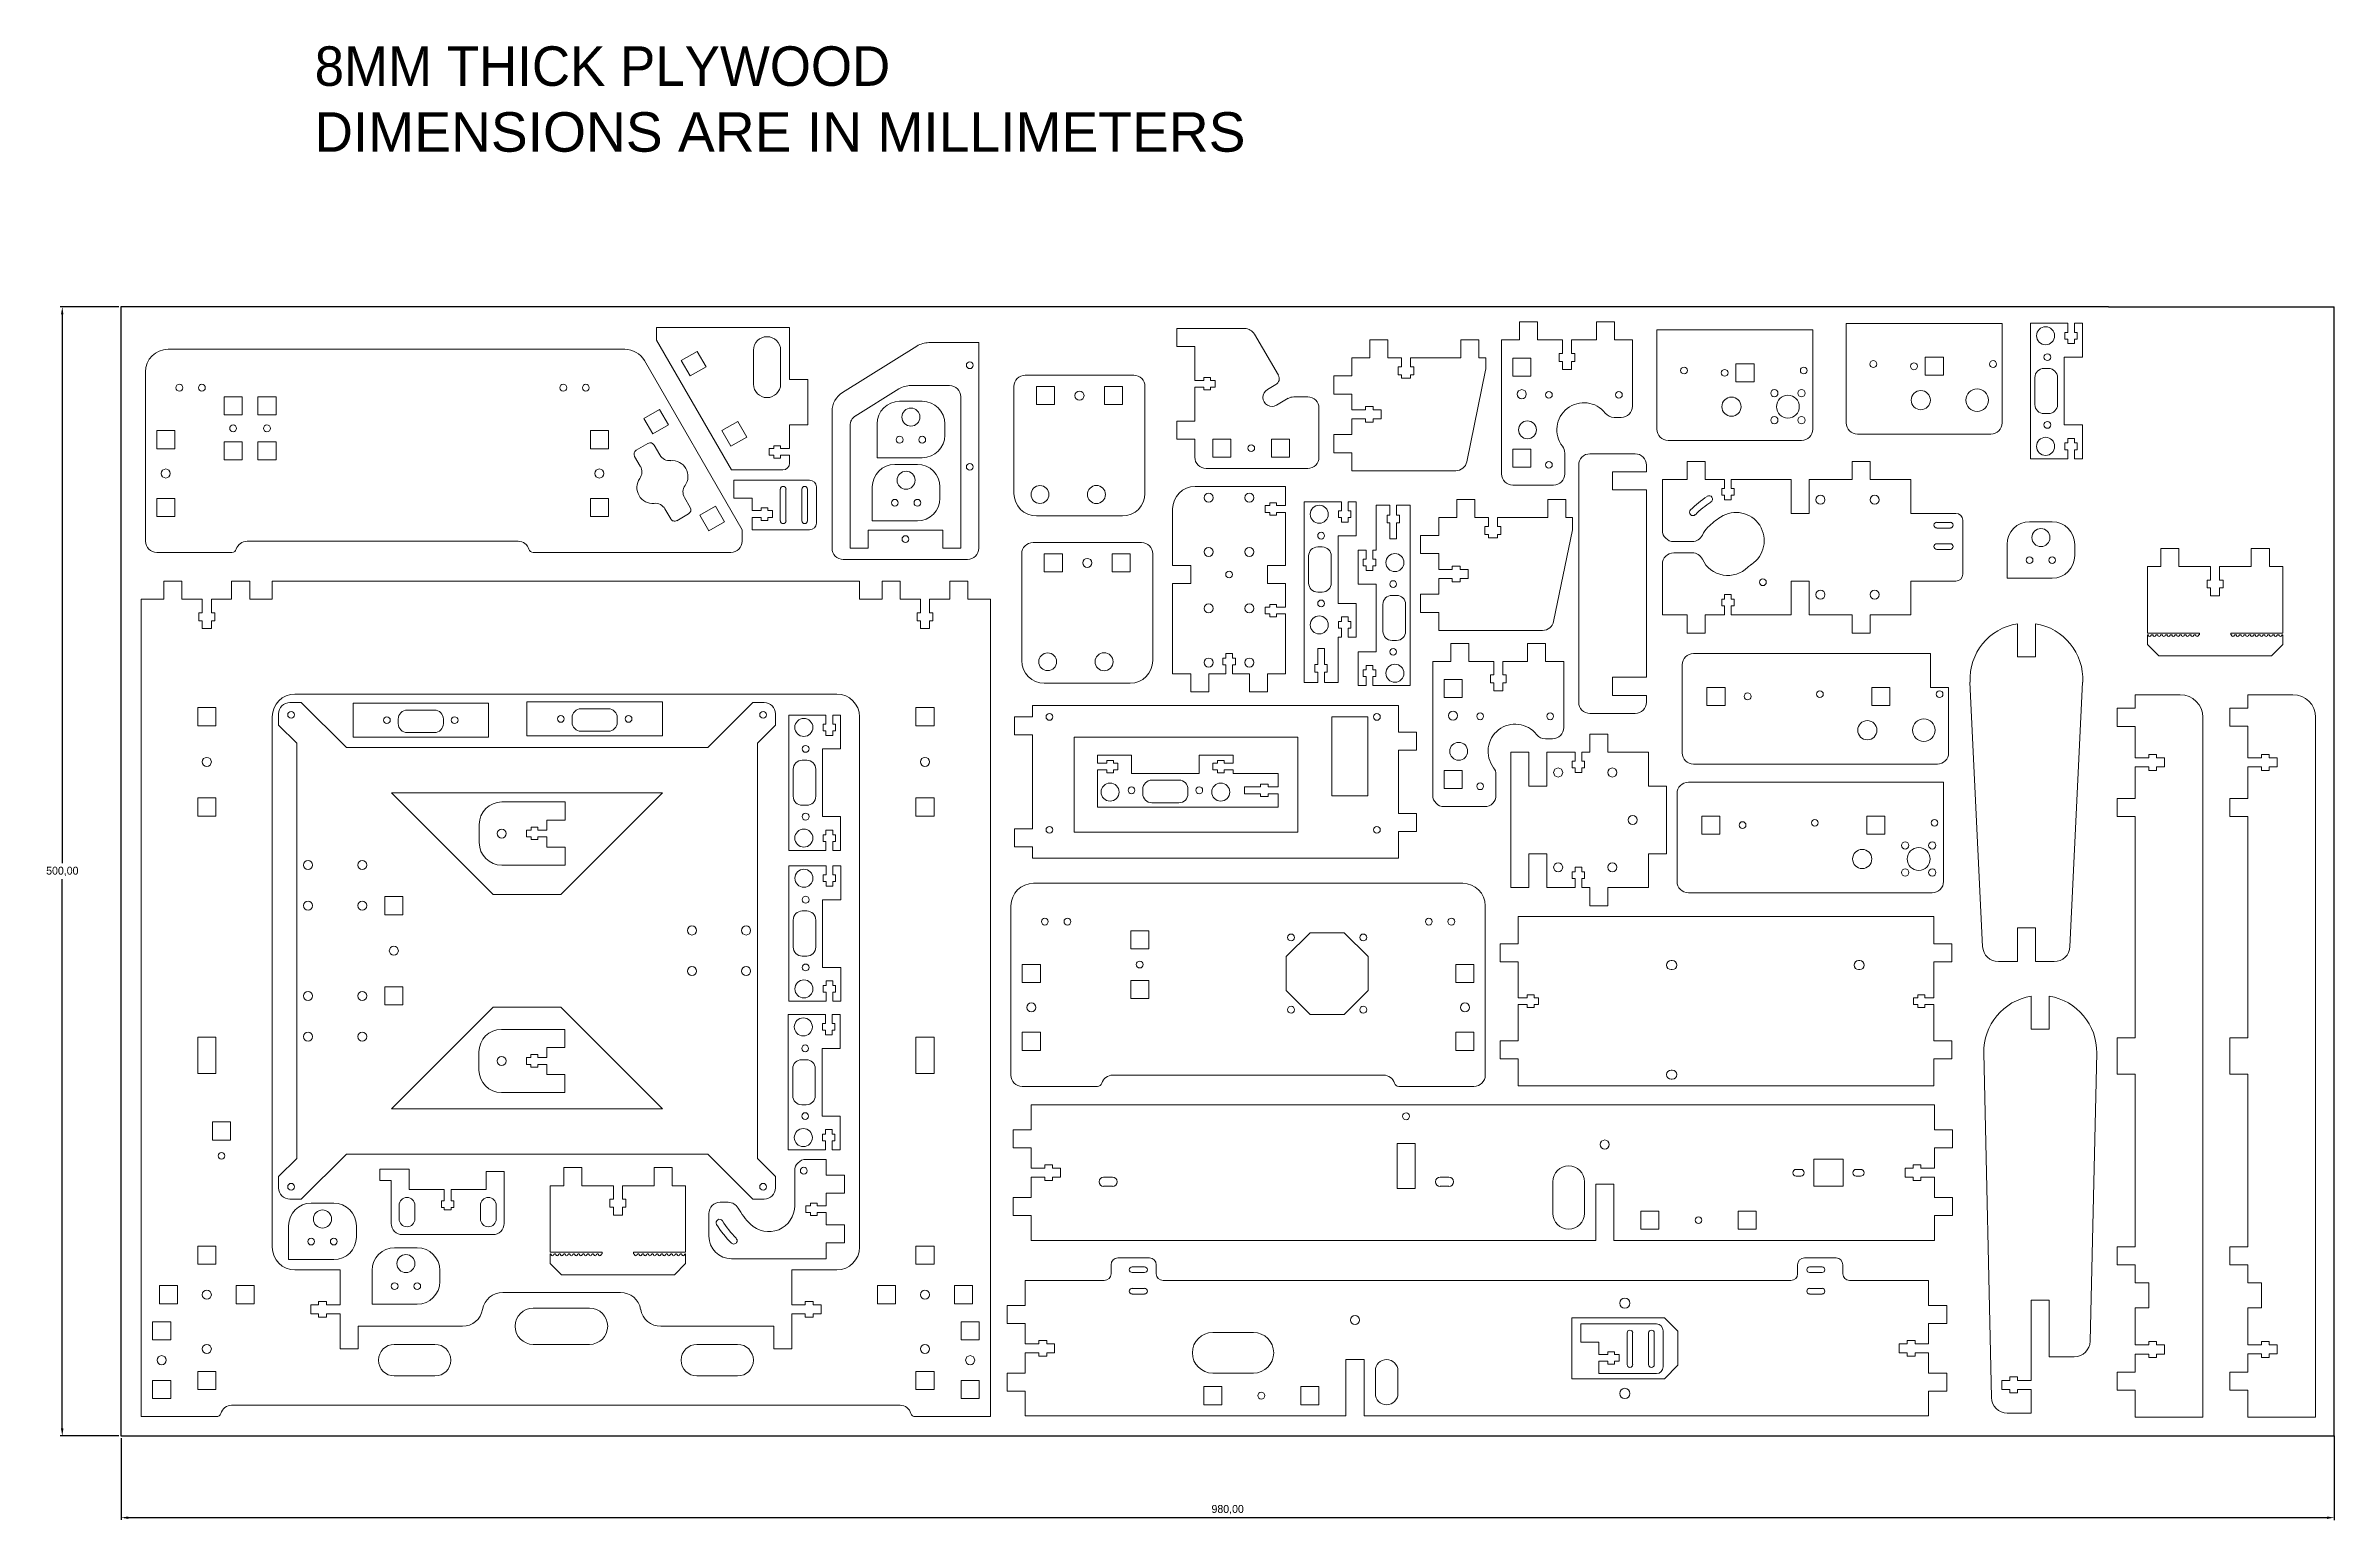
# Model space of a CAD drawing. Header units: millimetres. Extents: x 88 to 1101, y 656 to 1309.
import ezdxf

# ---------------------------------------------------------------- set-up
doc = ezdxf.new("R2010")
doc.units = ezdxf.units.MM
doc.header["$PDSIZE"] = -1
doc.dimstyles.new('ISO-25', dxfattribs={"dimtxt": 2.5, "dimasz": 2.5, "dimexe": 1.25, "dimexo": 0.625, "dimtad": 1, "dimtxsty": 'Standard', "dimcen": 2.5, "dimadec": 0, "dimazin": 0, "dimtfac": 1, "dimtmove": 0, "dimatfit": 3, "dimfxl": 1, "dimarcsym": 0})

msp = doc.modelspace()

# ---------------------------------------------------------------- texts
at = {"insert": (206.639, 1308.327), "char_height": 17.5, "attachment_point": 1}
msp.add_mtext_dynamic_manual_height_columns('8MM THICK PLYWOOD\\PD{\\fArial|b0|i0|c162|p34;IMENSIONS ARE IN MILLIMETERS}', width=432.31127, gutter_width=17.5, heights=[0], dxfattribs=at)

# ---------------------------------------------------------------- blocks, each defined once
blk = doc.blocks.new('1')
at = {"color": 7, "linetype": 'Continuous', "lineweight": 15}
for p, q in [((980.5, 1167.5), (818.5, 1167.5)), ((818.5, 1167.5), (818.5, 1162.5)), ((980.5, 1155.8), (980.5, 1167.5)), ((810.5, 1162.5), (810.5, 1154.5)), ((818.5, 1162.5), (810.5, 1162.5)), ((967, 1162.5), (951, 1162.5)), ((951, 1162.5), (951, 1127.5)), ((967, 1127.5), (967, 1162.5)), ((988.5, 1155.8), (980.5, 1155.8)), ((988.5, 1147.8), (988.5, 1155.8)), ((810.5, 1154.5), (818.5, 1154.5)), ((818.5, 1154.5), (818.5, 1113)), ((936, 1153.5), (837, 1153.5)), ((837, 1153.5), (837, 1111.5)), ((936, 1111.5), (936, 1153.5)), ((980.5, 1147.8), (988.5, 1147.8)), ((980.5, 1119.8), (980.5, 1147.8)), ((951, 1127.5), (967, 1127.5)), ((988.5, 1119.8), (980.5, 1119.8)), ((988.5, 1111.8), (988.5, 1119.8)), ((810.5, 1113), (810.5, 1105)), ((818.5, 1113), (810.5, 1113)), ((810.5, 1105), (818.5, 1105)), ((818.5, 1105), (818.5, 1100)), ((837, 1111.5), (936, 1111.5)), ((980.5, 1111.8), (988.5, 1111.8)), ((980.5, 1100), (980.5, 1111.8)), ((818.5, 1100), (980.5, 1100))]:
    blk.add_line(p, q, dxfattribs=at)
for centre in [(826, 1162.5), (971, 1162.5), (826, 1112.5), (971, 1112.5)]:
    blk.add_circle(centre, 1.5, dxfattribs=at)
blk = doc.blocks.new('2')
at = {"color": 7, "linetype": 'Continuous', "lineweight": 15}
for p, q in [((767, 1115.5), (564.7, 1115.5)), ((554.7, 1105.5), (554.7, 1030.5)), ((818.9, 1035.5), (775.6, 1110.5)), ((597.5, 1094.5), (589.5, 1094.5)), ((589.5, 1094.5), (589.5, 1086.5)), ((597.5, 1086.5), (597.5, 1094.5)), ((612.5, 1094.5), (604.5, 1094.5)), ((604.5, 1094.5), (604.5, 1086.5)), ((612.5, 1086.5), (612.5, 1094.5)), ((589.5, 1086.5), (597.5, 1086.5)), ((604.5, 1086.5), (612.5, 1086.5)), ((782.3, 1088.9), (775.4, 1084.9)), ((775.4, 1084.9), (779.4, 1078)), ((786.3, 1082), (782.3, 1088.9)), ((567.7, 1079.5), (559.7, 1079.5)), ((559.7, 1079.5), (559.7, 1071.5)), ((567.7, 1071.5), (567.7, 1079.5)), ((597.5, 1074.5), (589.5, 1074.5)), ((589.5, 1074.5), (589.5, 1066.5)), ((597.5, 1066.5), (597.5, 1074.5)), ((612.5, 1074.5), (604.5, 1074.5)), ((604.5, 1074.5), (604.5, 1066.5)), ((612.5, 1066.5), (612.5, 1074.5)), ((751.7, 1079.5), (751.7, 1071.5)), ((759.7, 1079.5), (751.7, 1079.5)), ((759.7, 1071.5), (759.7, 1079.5)), ((779.4, 1078), (786.3, 1082)), ((559.7, 1071.5), (567.7, 1071.5)), ((589.5, 1066.5), (597.5, 1066.5)), ((604.5, 1066.5), (612.5, 1066.5)), ((751.7, 1071.5), (759.7, 1071.5)), ((771.3, 1068.1), (773.8, 1063.7)), ((777.2, 1073.8), (772, 1070.8)), ((782.5, 1068.7), (779.9, 1073.1)), ((567.7, 1049.5), (559.7, 1049.5)), ((559.7, 1049.5), (559.7, 1041.5)), ((567.7, 1041.5), (567.7, 1049.5)), ((751.7, 1049.5), (751.7, 1041.5)), ((759.7, 1049.5), (751.7, 1049.5)), ((759.7, 1041.5), (759.7, 1049.5)), ((784.7, 1044.8), (787.3, 1040.4)), ((795.9, 1045.4), (793.4, 1049.8)), ((807.1, 1046), (800.2, 1042)), ((811.1, 1039.1), (807.1, 1046)), ((559.7, 1041.5), (567.7, 1041.5)), ((751.7, 1041.5), (759.7, 1041.5)), ((790, 1039.6), (795.2, 1042.6)), ((800.2, 1042), (804.2, 1035.1)), ((804.2, 1035.1), (811.1, 1039.1)), ((818.9, 1030.5), (818.9, 1035.5)), ((559.7, 1025.5), (593, 1025.5)), ((719.7, 1030.5), (599.7, 1030.5)), ((726.4, 1025.5), (813.9, 1025.5))]:
    blk.add_line(p, q, dxfattribs=at)
for centre, radius in [((569.7, 1098.5), 1.5), ((579.7, 1098.5), 1.5), ((739.7, 1098.5), 1.5), ((749.7, 1098.5), 1.5), ((593.5, 1080.5), 1.5), ((608.5, 1080.5), 1.5), ((563.7, 1060.5), 2), ((755.7, 1060.5), 2)]:
    blk.add_circle(centre, radius, dxfattribs=at)
for centre, radius, start, end in [((564.7, 1105.5), 10, 90, 180), ((767, 1105.5), 10, 30, 90), ((773, 1069.1), 2, 120, 210), ((778.2, 1072.1), 2, 30, 120), ((786.8, 1071.2), 5, 210, 275.3757), ((787.9, 1059.2), 7, 324.6243, 95.3757), ((779.3, 1054.2), 7, 144.6243, 275.3757), ((769.5, 1061.2), 5, 324.6243, 30), ((797.7, 1052.3), 5, 144.6243, 210), ((780.4, 1042.3), 5, 30, 95.3757), ((794.2, 1044.4), 2, 300, 30), ((789, 1041.4), 2, 210, 300), ((559.7, 1030.5), 5, 180, 270), ((593, 1027.5), 2, 270, 343.3985), ((599.7, 1025.5), 5, 90, 163.3985), ((719.7, 1025.5), 5, 16.6015, 90), ((726.4, 1027.5), 2, 196.6015, 270), ((813.9, 1030.5), 5, 270, 0)]:
    blk.add_arc(centre, radius, start, end, dxfattribs=at)
blk = doc.blocks.new('3')
at = {"color": 7, "linetype": 'Continuous', "lineweight": 15}
for p, q in [((502, 1235.4), (492, 1235.4)), ((482, 1225.4), (482, 1210.4)), ((512, 1220.4), (512, 1225.4)), ((482, 1210.4), (502, 1210.4))]:
    blk.add_line(p, q, dxfattribs=at)
for centre, radius in [((497, 1228.4), 4), ((492, 1218.4), 1.5), ((502, 1218.4), 1.5)]:
    blk.add_circle(centre, radius, dxfattribs=at)
for centre, start, end in [((492, 1225.4), 90, 180), ((502, 1225.4), 0, 90), ((502, 1220.4), 270, 0)]:
    blk.add_arc(centre, 10, start, end, dxfattribs=at)
blk = doc.blocks.new('5')
at = {"color": 7, "linetype": 'Continuous', "lineweight": 15}
for p, q in [((1018.7, 995.6), (1018.7, 990.6)), ((1028.7, 1000.6), (1023.7, 1000.6)), ((1028.7, 1000.6), (1048.7, 980.6)), ((1208.7, 980.6), (1228.7, 1000.6)), ((1233.7, 1000.6), (1228.7, 1000.6)), ((1238.7, 990.6), (1238.7, 995.6)), ((1026.7, 982.6), (1018.7, 990.6)), ((1238.7, 990.6), (1230.7, 982.6)), ((1026.7, 798.6), (1026.7, 982.6)), ((1048.7, 980.6), (1208.7, 980.6)), ((1230.7, 982.6), (1230.7, 798.6)), ((1068.7, 960.6), (1113.7, 915.6)), ((1188.7, 960.6), (1068.7, 960.6)), ((1143.7, 915.6), (1188.7, 960.6)), ((1073.7, 914.6), (1065.7, 914.6)), ((1065.7, 914.6), (1065.7, 906.6)), ((1073.7, 906.6), (1073.7, 914.6)), ((1113.7, 915.6), (1143.7, 915.6)), ((1065.7, 906.6), (1073.7, 906.6)), ((1073.7, 874.6), (1065.7, 874.6)), ((1065.7, 874.6), (1065.7, 866.6)), ((1073.7, 866.6), (1073.7, 874.6)), ((1065.7, 866.6), (1073.7, 866.6)), ((1113.7, 865.6), (1068.7, 820.6)), ((1143.7, 865.6), (1113.7, 865.6)), ((1188.7, 820.6), (1143.7, 865.6)), ((1068.7, 820.6), (1188.7, 820.6)), ((1048.7, 800.6), (1028.7, 780.6)), ((1208.7, 800.6), (1048.7, 800.6)), ((1228.7, 780.6), (1208.7, 800.6)), ((1018.7, 790.6), (1026.7, 798.6)), ((1018.7, 790.6), (1018.7, 785.6)), ((1230.7, 798.6), (1238.7, 790.6)), ((1238.7, 785.6), (1238.7, 790.6)), ((1023.7, 780.6), (1028.7, 780.6)), ((1228.7, 780.6), (1233.7, 780.6))]:
    blk.add_line(p, q, dxfattribs=at)
for centre, radius in [((1024.2, 995.1), 1.5), ((1233.2, 995.1), 1.5), ((1031.7, 928.6), 2), ((1055.7, 928.6), 2), ((1031.7, 910.6), 2), ((1055.7, 910.6), 2), ((1069.7, 890.6), 2), ((1201.7, 899.6), 2), ((1225.7, 899.6), 2), ((1201.7, 881.6), 2), ((1225.7, 881.6), 2), ((1031.7, 870.6), 2), ((1055.7, 870.6), 2), ((1031.7, 852.6), 2), ((1055.7, 852.6), 2), ((1024.2, 786.1), 1.5), ((1233.2, 786.1), 1.5)]:
    blk.add_circle(centre, radius, dxfattribs=at)
for centre, start, end in [((1023.7, 995.6), 90, 180), ((1233.7, 995.6), 0, 90), ((1023.7, 785.6), 180, 270), ((1233.7, 785.6), 270, 0)]:
    blk.add_arc(centre, 5, start, end, dxfattribs=at)
blk = doc.blocks.new('6')
at = {"color": 7, "linetype": 'Continuous', "lineweight": 15}
for p, q in [((236, 1251.1), (236, 1243.1)), ((244, 1251.1), (236, 1251.1)), ((244, 1243.1), (244, 1251.1)), ((276, 1251.1), (276, 1243.1)), ((284, 1251.1), (276, 1251.1)), ((284, 1243.1), (284, 1251.1)), ((230, 1243.1), (230, 1213.6)), ((236, 1243.1), (230, 1243.1)), ((258, 1243.1), (244, 1243.1)), ((258, 1237.1), (256.5, 1237.1)), ((256.5, 1237.1), (256.5, 1233.6)), ((258, 1243.1), (258, 1237.1)), ((262, 1237.1), (262, 1243.1)), ((276, 1243.1), (262, 1243.1)), ((263.5, 1237.1), (262, 1237.1)), ((263.5, 1233.6), (263.5, 1237.1)), ((290, 1243.1), (284, 1243.1)), ((290, 1213.6), (290, 1243.1)), ((256.5, 1233.6), (258, 1233.6)), ((258, 1233.6), (258, 1230.1)), ((258, 1230.1), (262, 1230.1)), ((262, 1230.1), (262, 1233.6)), ((262, 1233.6), (263.5, 1233.6)), ((230, 1213.6), (253.1, 1213.6)), ((230, 1212.9), (230, 1208.6)), ((230, 1212.9), (230.2, 1212.9)), ((230, 1208.6), (235, 1203.6)), ((231.9, 1212.9), (232.3, 1212.9)), ((234, 1212.9), (234.4, 1212.9)), ((236.1, 1212.9), (236.5, 1212.9)), ((238.2, 1212.9), (238.6, 1212.9)), ((240.3, 1212.9), (240.7, 1212.9)), ((242.4, 1212.9), (242.8, 1212.9)), ((244.5, 1212.9), (244.9, 1212.9)), ((246.6, 1212.9), (247, 1212.9)), ((248.7, 1212.9), (249.1, 1212.9)), ((250.8, 1212.9), (251.2, 1212.9)), ((252.9, 1212.9), (253.1, 1212.9)), ((253.1, 1213.6), (253.1, 1212.9)), ((290, 1213.6), (266.9, 1213.6)), ((266.9, 1213.6), (266.9, 1212.9)), ((267.1, 1212.9), (266.9, 1212.9)), ((269.2, 1212.9), (268.8, 1212.9)), ((271.3, 1212.9), (270.9, 1212.9)), ((273.4, 1212.9), (273, 1212.9)), ((275.5, 1212.9), (275.1, 1212.9)), ((277.6, 1212.9), (277.2, 1212.9)), ((279.7, 1212.9), (279.3, 1212.9)), ((281.8, 1212.9), (281.4, 1212.9)), ((283.9, 1212.9), (283.5, 1212.9)), ((285, 1203.6), (290, 1208.6)), ((286, 1212.9), (285.6, 1212.9)), ((288.1, 1212.9), (287.7, 1212.9)), ((290, 1212.9), (289.8, 1212.9)), ((290, 1208.6), (290, 1212.9)), ((235, 1203.6), (285, 1203.6))]:
    blk.add_line(p, q, dxfattribs=at)
for centre, radius, start, end in [((230.2, 1212.6), 0.25, 13.3424, 90), ((231.4, 1212.9), 1.05, 193.3424, 205.9892), ((231, 1212.7), 0.605, 205.9892, 334.0108), ((230.6, 1212.9), 1.05, 334.0108, 346.6576), ((231.9, 1212.6), 0.25, 90, 166.6576), ((232.3, 1212.6), 0.25, 13.3424, 90), ((233.5, 1212.9), 1.05, 193.3424, 205.9892), ((233.1, 1212.7), 0.605, 205.9892, 334.0108), ((232.7, 1212.9), 1.05, 334.0108, 346.6576), ((234, 1212.6), 0.25, 90, 166.6576), ((234.4, 1212.6), 0.25, 13.3424, 90), ((235.6, 1212.9), 1.05, 193.3424, 205.9892), ((235.2, 1212.7), 0.605, 205.9892, 334.0108), ((234.8, 1212.9), 1.05, 334.0108, 346.6576), ((236.1, 1212.6), 0.25, 90, 166.6576), ((236.5, 1212.6), 0.25, 13.3424, 90), ((237.7, 1212.9), 1.05, 193.3424, 205.9892), ((237.3, 1212.7), 0.605, 205.9892, 334.0108), ((236.9, 1212.9), 1.05, 334.0108, 346.6576), ((238.2, 1212.6), 0.25, 90, 166.6576), ((238.6, 1212.6), 0.25, 13.3424, 90), ((239.8, 1212.9), 1.05, 193.3424, 205.9892), ((239.4, 1212.7), 0.605, 205.9892, 334.0108), ((239, 1212.9), 1.05, 334.0108, 346.6576), ((240.3, 1212.6), 0.25, 90, 166.6576), ((240.7, 1212.6), 0.25, 13.3424, 90), ((241.9, 1212.9), 1.05, 193.3424, 205.9892), ((241.5, 1212.7), 0.605, 205.9892, 334.0108), ((241.1, 1212.9), 1.05, 334.0108, 346.6576), ((242.4, 1212.6), 0.25, 90, 166.6576), ((242.8, 1212.6), 0.25, 13.3424, 90), ((244, 1212.9), 1.05, 193.3424, 205.9892), ((243.6, 1212.7), 0.605, 205.9892, 334.0108), ((243.2, 1212.9), 1.05, 334.0108, 346.6576), ((244.5, 1212.6), 0.25, 90, 166.6576), ((244.9, 1212.6), 0.25, 13.3424, 90), ((246.1, 1212.9), 1.05, 193.3424, 205.9892), ((245.7, 1212.7), 0.605, 205.9892, 334.0108), ((245.3, 1212.9), 1.05, 334.0108, 346.6576), ((246.6, 1212.6), 0.25, 90, 166.6576), ((247, 1212.6), 0.25, 13.3424, 90), ((248.2, 1212.9), 1.05, 193.3424, 205.9892), ((247.8, 1212.7), 0.605, 205.9892, 334.0108), ((247.4, 1212.9), 1.05, 334.0108, 346.6576), ((248.7, 1212.6), 0.25, 90, 166.6576), ((249.1, 1212.6), 0.25, 13.3424, 90), ((250.3, 1212.9), 1.05, 193.3424, 205.9892), ((249.9, 1212.7), 0.605, 205.9892, 334.0108), ((249.5, 1212.9), 1.05, 334.0108, 346.6576), ((250.8, 1212.6), 0.25, 90, 166.6576), ((251.2, 1212.6), 0.25, 13.3424, 90), ((252.4, 1212.9), 1.05, 193.3424, 205.9892), ((252, 1212.7), 0.605, 205.9892, 334.0108), ((251.6, 1212.9), 1.05, 334.0108, 346.6576), ((252.9, 1212.6), 0.25, 90, 166.6576), ((267.1, 1212.6), 0.25, 13.3424, 90), ((268.3, 1212.9), 1.05, 193.3424, 205.9892), ((267.9, 1212.7), 0.605, 205.9892, 334.0108), ((267.5, 1212.9), 1.05, 334.0108, 346.6576), ((268.8, 1212.6), 0.25, 90, 166.6576), ((269.2, 1212.6), 0.25, 13.3424, 90), ((270.4, 1212.9), 1.05, 193.3424, 205.9892), ((270, 1212.7), 0.605, 205.9892, 334.0108), ((269.6, 1212.9), 1.05, 334.0108, 346.6576), ((270.9, 1212.6), 0.25, 90, 166.6576), ((271.3, 1212.6), 0.25, 13.3424, 90), ((272.5, 1212.9), 1.05, 193.3424, 205.9892), ((272.1, 1212.7), 0.605, 205.9892, 334.0108), ((271.7, 1212.9), 1.05, 334.0108, 346.6576), ((273, 1212.6), 0.25, 90, 166.6576), ((273.4, 1212.6), 0.25, 13.3424, 90), ((274.6, 1212.9), 1.05, 193.3424, 205.9892), ((274.2, 1212.7), 0.605, 205.9892, 334.0108), ((273.8, 1212.9), 1.05, 334.0108, 346.6576), ((275.1, 1212.6), 0.25, 90, 166.6576), ((275.5, 1212.6), 0.25, 13.3424, 90), ((276.7, 1212.9), 1.05, 193.3424, 205.9892), ((276.3, 1212.7), 0.605, 205.9892, 334.0108), ((275.9, 1212.9), 1.05, 334.0108, 346.6576), ((277.2, 1212.6), 0.25, 90, 166.6576), ((277.6, 1212.6), 0.25, 13.3424, 90), ((278.8, 1212.9), 1.05, 193.3424, 205.9892), ((278.4, 1212.7), 0.605, 205.9892, 334.0108), ((278, 1212.9), 1.05, 334.0108, 346.6576), ((279.3, 1212.6), 0.25, 90, 166.6576), ((279.7, 1212.6), 0.25, 13.3424, 90), ((280.9, 1212.9), 1.05, 193.3424, 205.9892), ((280.5, 1212.7), 0.605, 205.9892, 334.0108), ((280.1, 1212.9), 1.05, 334.0108, 346.6576), ((281.4, 1212.6), 0.25, 90, 166.6576), ((281.8, 1212.6), 0.25, 13.3424, 90), ((283, 1212.9), 1.05, 193.3424, 205.9892), ((282.6, 1212.7), 0.605, 205.9892, 334.0108), ((282.2, 1212.9), 1.05, 334.0108, 346.6576), ((283.5, 1212.6), 0.25, 90, 166.6576), ((283.9, 1212.6), 0.25, 13.3424, 90), ((285.1, 1212.9), 1.05, 193.3424, 205.9892), ((284.7, 1212.7), 0.605, 205.9892, 334.0108), ((284.3, 1212.9), 1.05, 334.0108, 346.6576), ((285.6, 1212.6), 0.25, 90, 166.6576), ((286, 1212.6), 0.25, 13.3424, 90), ((287.2, 1212.9), 1.05, 193.3424, 205.9892), ((286.8, 1212.7), 0.605, 205.9892, 334.0108), ((286.4, 1212.9), 1.05, 334.0108, 346.6576), ((287.7, 1212.6), 0.25, 90, 166.6576), ((288.1, 1212.6), 0.25, 13.3424, 90), ((289.3, 1212.9), 1.05, 193.3424, 205.9892), ((288.9, 1212.7), 0.605, 205.9892, 334.0108), ((288.5, 1212.9), 1.05, 334.0108, 346.6576), ((289.8, 1212.6), 0.25, 90, 166.6576)]:
    blk.add_arc(centre, radius, start, end, dxfattribs=at)
blk = doc.blocks.new('7')
at = {"color": 7, "linetype": 'Continuous', "lineweight": 15}
for p, q in [((591.3, 797.2), (591.3, 793.2)), ((608.3, 800.2), (594.3, 800.2)), ((600.6, 796.2), (606.1, 796.2)), ((600.6, 793.7), (606.1, 793.7)), ((611.3, 793.2), (611.3, 797.2)), ((895.3, 797.2), (895.3, 793.2)), ((912.3, 800.2), (898.3, 800.2)), ((900.6, 796.2), (906.1, 796.2)), ((900.6, 793.7), (906.1, 793.7)), ((915.3, 793.2), (915.3, 797.2)), ((553.3, 790.2), (553.3, 779.2)), ((588.3, 790.2), (553.3, 790.2)), ((600.6, 786.7), (606.1, 786.7)), ((600.6, 784.2), (606.1, 784.2)), ((892.3, 790.2), (614.3, 790.2)), ((900.6, 786.7), (906.1, 786.7)), ((900.6, 784.2), (906.1, 784.2)), ((953.3, 790.2), (918.3, 790.2)), ((953.3, 779.2), (953.3, 790.2)), ((545.3, 779.2), (545.3, 771.2)), ((553.3, 779.2), (545.3, 779.2)), ((545.3, 771.2), (553.3, 771.2)), ((553.3, 771.2), (553.3, 762.2)), ((836.3, 773.7), (795.3, 773.7)), ((795.3, 773.7), (795.3, 746.7)), ((842.3, 767.7), (836.3, 773.7)), ((961.3, 779.2), (953.3, 779.2)), ((953.3, 771.2), (961.3, 771.2)), ((953.3, 762.2), (953.3, 771.2)), ((961.3, 771.2), (961.3, 779.2)), ((553.3, 762.2), (559.3, 762.2)), ((559.3, 763.7), (562.8, 763.7)), ((559.3, 763.7), (559.3, 762.2)), ((562.8, 763.7), (562.8, 762.2)), ((562.8, 762.2), (566.3, 762.2)), ((566.3, 762.2), (566.3, 758.2)), ((654.3, 767.2), (636.3, 767.2)), ((842.3, 752.7), (842.3, 767.7)), ((943.8, 762.2), (940.3, 762.2)), ((940.3, 762.2), (940.3, 758.2)), ((947.3, 763.7), (943.8, 763.7)), ((943.8, 763.7), (943.8, 762.2)), ((947.3, 763.7), (947.3, 762.2)), ((953.3, 762.2), (947.3, 762.2)), ((553.3, 758.2), (553.3, 749.2)), ((553.3, 758.2), (559.3, 758.2)), ((559.3, 758.2), (559.3, 756.7)), ((559.3, 756.7), (562.8, 756.7)), ((562.8, 758.2), (562.8, 756.7)), ((562.8, 758.2), (566.3, 758.2)), ((703.3, 755.2), (695.3, 755.2)), ((695.3, 755.2), (695.3, 730.2)), ((703.3, 730.2), (703.3, 755.2)), ((708.3, 750.2), (708.3, 740.2)), ((718.3, 740.2), (718.3, 750.2)), ((836.3, 746.7), (842.3, 752.7)), ((943.8, 758.2), (940.3, 758.2)), ((943.8, 758.2), (943.8, 756.7)), ((947.3, 756.7), (943.8, 756.7)), ((947.3, 758.2), (947.3, 756.7)), ((953.3, 758.2), (947.3, 758.2)), ((953.3, 749.2), (953.3, 758.2)), ((545.3, 749.2), (545.3, 741.2)), ((553.3, 749.2), (545.3, 749.2)), ((545.3, 741.2), (553.3, 741.2)), ((553.3, 741.2), (553.3, 730.2)), ((640.3, 743.2), (632.3, 743.2)), ((632.3, 743.2), (632.3, 735.2)), ((636.3, 749.2), (654.3, 749.2)), ((640.3, 735.2), (640.3, 743.2)), ((683.3, 743.2), (675.3, 743.2)), ((675.3, 743.2), (675.3, 735.2)), ((683.3, 735.2), (683.3, 743.2)), ((795.3, 746.7), (836.3, 746.7)), ((961.3, 749.2), (953.3, 749.2)), ((953.3, 741.2), (961.3, 741.2)), ((953.3, 730.2), (953.3, 741.2)), ((961.3, 741.2), (961.3, 749.2)), ((553.3, 730.2), (695.3, 730.2)), ((632.3, 735.2), (640.3, 735.2)), ((675.3, 735.2), (683.3, 735.2)), ((703.3, 730.2), (953.3, 730.2))]:
    blk.add_line(p, q, dxfattribs=at)
for centre, radius in [((818.8, 780.2), 2.25), ((699.3, 772.7), 2), ((657.8, 739.2), 1.5), ((818.8, 740.2), 2.25)]:
    blk.add_circle(centre, radius, dxfattribs=at)
for centre, radius, start, end in [((588.3, 793.2), 3, 270, 0), ((594.3, 797.2), 3, 90, 180), ((600.6, 795), 1.25, 90, 270), ((606.1, 795), 1.25, 270, 90), ((608.3, 797.2), 3, 0, 90), ((614.3, 793.2), 3, 180, 270), ((892.3, 793.2), 3, 270, 0), ((898.3, 797.2), 3, 90, 180), ((900.6, 795), 1.25, 90, 270), ((906.1, 795), 1.25, 270, 90), ((912.3, 797.2), 3, 0, 90), ((918.3, 793.2), 3, 180, 270), ((600.6, 785.5), 1.25, 90, 270), ((606.1, 785.5), 1.25, 270, 90), ((900.6, 785.5), 1.25, 90, 270), ((906.1, 785.5), 1.25, 270, 90), ((636.3, 758.2), 9, 90, 270), ((654.3, 758.2), 9, 270, 90), ((713.3, 750.2), 5, 0, 180), ((713.3, 740.2), 5, 180, 0)]:
    blk.add_arc(centre, radius, start, end, dxfattribs=at)
blk = doc.blocks.new('8')
at = {"color": 7, "linetype": 'Continuous', "lineweight": 15}
for p, q in [((550.6, 882.8), (550.6, 871.8)), ((950.6, 882.8), (550.6, 882.8)), ((950.6, 871.8), (950.6, 882.8)), ((542.6, 871.8), (542.6, 863.8)), ((550.6, 871.8), (542.6, 871.8)), ((958.6, 871.8), (950.6, 871.8)), ((958.6, 863.8), (958.6, 871.8)), ((542.6, 863.8), (550.6, 863.8)), ((550.6, 863.8), (550.6, 854.8)), ((720.6, 865.8), (712.6, 865.8)), ((712.6, 865.8), (712.6, 845.8)), ((720.6, 845.8), (720.6, 865.8)), ((950.6, 863.8), (958.6, 863.8)), ((950.6, 854.8), (950.6, 863.8)), ((556.6, 854.8), (550.6, 854.8)), ((560.1, 856.3), (556.6, 856.3)), ((556.6, 856.3), (556.6, 854.8)), ((560.1, 854.8), (560.1, 856.3)), ((563.6, 854.8), (560.1, 854.8)), ((563.6, 850.8), (563.6, 854.8)), ((891.4, 854.3), (889.4, 854.3)), ((889.4, 851.3), (891.4, 851.3)), ((897.1, 858.8), (897.1, 846.8)), ((910.1, 858.8), (897.1, 858.8)), ((910.1, 846.8), (910.1, 858.8)), ((917.9, 854.3), (915.9, 854.3)), ((915.9, 851.3), (917.9, 851.3)), ((941.1, 854.8), (937.6, 854.8)), ((937.6, 854.8), (937.6, 850.8)), ((944.6, 856.3), (941.1, 856.3)), ((941.1, 856.3), (941.1, 854.8)), ((944.6, 854.8), (944.6, 856.3)), ((950.6, 854.8), (944.6, 854.8)), ((542.6, 841.8), (542.6, 833.8)), ((550.6, 841.8), (542.6, 841.8)), ((550.6, 850.8), (550.6, 841.8)), ((550.6, 850.8), (556.6, 850.8)), ((556.6, 850.8), (556.6, 849.3)), ((556.6, 849.3), (560.1, 849.3)), ((560.1, 849.3), (560.1, 850.8)), ((560.1, 850.8), (563.6, 850.8)), ((582.7, 850.9), (586.6, 850.9)), ((582.7, 846.8), (586.6, 846.8)), ((712.6, 845.8), (720.6, 845.8)), ((731.7, 850.9), (735.6, 850.9)), ((731.7, 846.8), (735.6, 846.8)), ((781.6, 848.8), (781.6, 834.8)), ((795.6, 834.8), (795.6, 848.8)), ((808.6, 847.8), (800.6, 847.8)), ((800.6, 847.8), (800.6, 822.8)), ((808.6, 822.8), (808.6, 847.8)), ((897.1, 846.8), (910.1, 846.8)), ((937.6, 850.8), (941.1, 850.8)), ((941.1, 850.8), (941.1, 849.3)), ((941.1, 849.3), (944.6, 849.3)), ((944.6, 849.3), (944.6, 850.8)), ((944.6, 850.8), (950.6, 850.8)), ((950.6, 841.8), (950.6, 850.8)), ((958.6, 841.8), (950.6, 841.8)), ((958.6, 833.8), (958.6, 841.8)), ((542.6, 833.8), (550.6, 833.8)), ((550.6, 833.8), (550.6, 822.8)), ((828.6, 835.8), (820.6, 835.8)), ((820.6, 835.8), (820.6, 827.8)), ((828.6, 827.8), (828.6, 835.8)), ((871.6, 835.8), (863.6, 835.8)), ((863.6, 835.8), (863.6, 827.8)), ((871.6, 827.8), (871.6, 835.8)), ((950.6, 833.8), (958.6, 833.8)), ((950.6, 822.8), (950.6, 833.8)), ((550.6, 822.8), (800.6, 822.8)), ((808.6, 822.8), (950.6, 822.8)), ((820.6, 827.8), (828.6, 827.8)), ((863.6, 827.8), (871.6, 827.8))]:
    blk.add_line(p, q, dxfattribs=at)
for centre, radius in [((716.6, 877.8), 1.5), ((804.6, 865.3), 2), ((846.1, 831.8), 1.5)]:
    blk.add_circle(centre, radius, dxfattribs=at)
for centre, radius, start, end in [((788.6, 848.8), 7, 0, 180), ((889.4, 852.8), 1.5, 90, 270), ((891.4, 852.8), 1.5, 270, 90), ((915.9, 852.8), 1.5, 90, 270), ((917.9, 852.8), 1.5, 270, 90), ((582.7, 848.8), 2.05, 90, 270), ((586.6, 848.8), 2.05, 270, 90), ((731.7, 848.8), 2.05, 90, 270), ((735.6, 848.8), 2.05, 270, 90), ((788.6, 834.8), 7, 180, 0)]:
    blk.add_arc(centre, radius, start, end, dxfattribs=at)
blk = doc.blocks.new('9')
at = {"color": 7, "linetype": 'Continuous', "lineweight": 15}
for p, q in [((749.9, 1004), (559.9, 1004)), ((549.9, 994), (549.9, 919)), ((759.9, 919), (759.9, 994)), ((610.9, 983), (602.9, 983)), ((602.9, 983), (602.9, 975)), ((610.9, 975), (610.9, 983)), ((602.9, 975), (610.9, 975)), ((682.4, 982.1), (671.8, 971.5)), ((697.4, 982.1), (682.4, 982.1)), ((708, 971.5), (697.4, 982.1)), ((562.9, 968), (554.9, 968)), ((554.9, 968), (554.9, 960)), ((562.9, 960), (562.9, 968)), ((671.8, 971.5), (671.8, 956.5)), ((708, 956.5), (708, 971.5)), ((746.9, 968), (746.9, 960)), ((754.9, 968), (746.9, 968)), ((754.9, 960), (754.9, 968)), ((554.9, 960), (562.9, 960)), ((610.9, 961), (602.9, 961)), ((602.9, 961), (602.9, 953)), ((602.9, 953), (610.9, 953)), ((610.9, 953), (610.9, 961)), ((671.8, 956.5), (682.4, 945.9)), ((697.4, 945.9), (708, 956.5)), ((746.9, 960), (754.9, 960)), ((682.4, 945.9), (697.4, 945.9)), ((562.9, 938), (554.9, 938)), ((554.9, 938), (554.9, 930)), ((562.9, 930), (562.9, 938)), ((746.9, 938), (746.9, 930)), ((754.9, 938), (746.9, 938)), ((754.9, 930), (754.9, 938)), ((554.9, 930), (562.9, 930)), ((746.9, 930), (754.9, 930)), ((554.9, 914), (588.2, 914)), ((714.9, 919), (594.9, 919)), ((721.6, 914), (754.9, 914))]:
    blk.add_line(p, q, dxfattribs=at)
for centre, radius in [((564.9, 987), 1.5), ((574.9, 987), 1.5), ((734.9, 987), 1.5), ((744.9, 987), 1.5), ((673.9, 980), 1.5), ((705.9, 980), 1.5), ((606.9, 968), 1.5), ((558.9, 949), 2), ((673.9, 948), 1.5), ((705.9, 948), 1.5), ((750.9, 949), 2)]:
    blk.add_circle(centre, radius, dxfattribs=at)
for centre, radius, start, end in [((559.9, 994), 10, 90, 180), ((749.9, 994), 10, 0, 90), ((554.9, 919), 5, 180, 270), ((588.2, 916), 2, 270, 343.3985), ((594.9, 914), 5, 90, 163.3985), ((714.9, 914), 5, 16.6015, 90), ((721.6, 916), 2, 196.6015, 270), ((754.9, 919), 5, 270, 0)]:
    blk.add_arc(centre, radius, start, end, dxfattribs=at)
blk = doc.blocks.new('10')
at = {"color": 7, "linetype": 'Continuous', "lineweight": 15}
for p, q in [((783.6, 994.1), (783.6, 982.1)), ((967.6, 994.1), (783.6, 994.1)), ((967.6, 982.1), (967.6, 994.1)), ((775.6, 982.1), (775.6, 974.1)), ((783.6, 982.1), (775.6, 982.1)), ((775.6, 974.1), (783.6, 974.1)), ((783.6, 974.1), (783.6, 958.1)), ((851.8, 974.6), (851.3, 974.6)), ((934.8, 974.6), (934.3, 974.6)), ((975.6, 982.1), (967.6, 982.1)), ((967.6, 974.1), (975.6, 974.1)), ((967.6, 958.1), (967.6, 974.1)), ((975.6, 974.1), (975.6, 982.1)), ((851.8, 970.6), (851.3, 970.6)), ((934.8, 970.6), (934.3, 970.6)), ((787.6, 958.1), (783.6, 958.1)), ((783.6, 955.1), (787.6, 955.1)), ((783.6, 955.1), (783.6, 939.1)), ((790.6, 959.4), (787.6, 959.4)), ((787.6, 959.4), (787.6, 958.1)), ((787.6, 955.1), (787.6, 953.9)), ((787.6, 953.9), (790.6, 953.9)), ((790.6, 958.1), (790.6, 959.4)), ((792.6, 958.1), (790.6, 958.1)), ((790.6, 953.9), (790.6, 955.1)), ((790.6, 955.1), (792.6, 955.1)), ((792.6, 955.1), (792.6, 958.1)), ((960.6, 958.1), (958.6, 958.1)), ((958.6, 958.1), (958.6, 955.1)), ((958.6, 955.1), (960.6, 955.1)), ((963.6, 959.4), (960.6, 959.4)), ((960.6, 959.4), (960.6, 958.1)), ((960.6, 955.1), (960.6, 953.9)), ((960.6, 953.9), (963.6, 953.9)), ((963.6, 958.1), (963.6, 959.4)), ((967.6, 958.1), (963.6, 958.1)), ((963.6, 953.9), (963.6, 955.1)), ((963.6, 955.1), (967.6, 955.1)), ((967.6, 939.1), (967.6, 955.1)), ((775.6, 939.1), (775.6, 931.1)), ((783.6, 939.1), (775.6, 939.1)), ((975.6, 939.1), (967.6, 939.1)), ((975.6, 931.1), (975.6, 939.1)), ((775.6, 931.1), (783.6, 931.1)), ((783.6, 931.1), (783.6, 919.1)), ((851.8, 926.1), (851.3, 926.1)), ((851.8, 922.1), (851.3, 922.1)), ((967.6, 919.1), (967.6, 931.1)), ((967.6, 931.1), (975.6, 931.1)), ((783.6, 919.1), (967.6, 919.1))]:
    blk.add_line(p, q, dxfattribs=at)
for centre, start, end in [((851.3, 972.6), 90, 270), ((851.8, 972.6), 270, 90), ((934.3, 972.6), 90, 270), ((934.8, 972.6), 270, 90), ((851.3, 924.1), 90, 270), ((851.8, 924.1), 270, 90)]:
    blk.add_arc(centre, 2, start, end, dxfattribs=at)
blk = doc.blocks.new('12')
at = {"color": 7, "linetype": 'Continuous', "lineweight": 15}
for p, q in [((1320.3, 980.6), (1353.2, 1001.1)), ((1380.6, 1002.6), (1358.5, 1002.6)), ((1380.6, 911.6), (1380.6, 1002.6)), ((1367.6, 983.6), (1350.5, 983.6)), ((1345.2, 982.1), (1325.9, 970.1)), ((1372.6, 911.6), (1372.6, 978.6)), ((1315.6, 972.1), (1315.6, 911.6)), ((1323.6, 965.9), (1323.6, 911.6)), ((1331.6, 911.6), (1331.6, 919.6)), ((1331.6, 919.6), (1364.6, 919.6)), ((1364.6, 919.6), (1364.6, 911.6)), ((1320.6, 906.6), (1375.6, 906.6)), ((1323.6, 911.6), (1331.6, 911.6)), ((1364.6, 911.6), (1372.6, 911.6))]:
    blk.add_line(p, q, dxfattribs=at)
for centre in [(1376.6, 992.6), (1376.6, 947.6), (1348.1, 915.6)]:
    blk.add_circle(centre, 1.5, dxfattribs=at)
for centre, radius, start, end in [((1358.5, 992.6), 10, 90, 122.0054), ((1350.5, 973.6), 10, 90, 122.0054), ((1367.6, 978.6), 5, 0, 90), ((1325.6, 972.1), 10, 122.0054, 180), ((1328.6, 965.9), 5, 122.0054, 180), ((1320.6, 911.6), 5, 180, 270), ((1375.6, 911.6), 5, 270, 0)]:
    blk.add_arc(centre, radius, start, end, dxfattribs=at)
blk = doc.blocks.new('13')
at = {"color": 7, "linetype": 'Continuous', "lineweight": 15}
for p, q in [((819.4, 405.6), (810.4, 405.6)), ((819.4, 398.6), (819.4, 405.6)), ((805.4, 400.6), (805.4, 385.1)), ((827.4, 398.6), (819.4, 398.6)), ((827.4, 390.6), (827.4, 398.6)), ((776, 386.6), (772.4, 386.6)), ((815.4, 386.3), (812.4, 386.3)), ((812.4, 386.3), (812.4, 385.1)), ((815.4, 385.1), (815.4, 386.3)), ((819.4, 390.6), (827.4, 390.6)), ((819.4, 385.1), (819.4, 390.6)), ((767.4, 381.6), (767.4, 371.6)), ((812.4, 385.1), (810.4, 385.1)), ((810.4, 385.1), (810.4, 382.1)), ((810.4, 382.1), (812.4, 382.1)), ((812.4, 382.1), (812.4, 380.8)), ((812.4, 380.8), (815.4, 380.8)), ((819.4, 385.1), (815.4, 385.1)), ((815.4, 380.8), (815.4, 382.1)), ((815.4, 382.1), (819.4, 382.1)), ((819.4, 376.6), (819.4, 382.1)), ((827.4, 376.6), (819.4, 376.6)), ((827.4, 368.6), (827.4, 376.6)), ((819.4, 368.6), (827.4, 368.6)), ((819.4, 361.6), (819.4, 368.6)), ((777.4, 361.6), (819.4, 361.6))]:
    blk.add_line(p, q, dxfattribs=at)
blk.add_circle((809.4, 400.6), 1.5, dxfattribs=at)
for centre, radius, start, end in [((810.4, 400.6), 5, 90, 180), ((772.4, 381.6), 5, 90, 180), ((776, 381.6), 5, 29.6388, 90), ((772.1, 377.6), 1.5, 31.6432, 211.6432), ((809.4, 400.6), 45.3, 211.6432, 225), ((809.4, 400.6), 42.3, 211.6432, 225), ((809.4, 400.6), 33.4, 209.6388, 225), ((793.9, 385.1), 11.5, 225, 0), ((777.4, 371.6), 10, 180, 270), ((778.4, 369.6), 1.5, 225, 45)]:
    blk.add_arc(centre, radius, start, end, dxfattribs=at)
blk = doc.blocks.new('15')
at = {"color": 7, "linetype": 'Continuous', "lineweight": 15}
for p, q in [((777.4, 214.4), (749.4, 214.4)), ((777.4, 206.4), (777.4, 214.4)), ((739.4, 204.4), (739.4, 196.4)), ((765.4, 203.2), (762.4, 203.2)), ((762.4, 203.2), (762.4, 201.9)), ((765.4, 201.9), (765.4, 203.2)), ((769.4, 206.4), (777.4, 206.4)), ((769.4, 201.9), (769.4, 206.4)), ((762.4, 201.9), (760.4, 201.9)), ((760.4, 201.9), (760.4, 198.9)), ((760.4, 198.9), (762.4, 198.9)), ((762.4, 198.9), (762.4, 197.7)), ((762.4, 197.7), (765.4, 197.7)), ((769.4, 201.9), (765.4, 201.9)), ((765.4, 197.7), (765.4, 198.9)), ((765.4, 198.9), (769.4, 198.9)), ((769.4, 194.4), (769.4, 198.9)), ((777.4, 194.4), (769.4, 194.4)), ((777.4, 186.4), (777.4, 194.4)), ((749.4, 186.4), (777.4, 186.4))]:
    blk.add_line(p, q, dxfattribs=at)
blk.add_circle((749.4, 200.4), 2, dxfattribs=at)
for centre, start, end in [((749.4, 204.4), 90, 180), ((749.4, 196.4), 180, 270)]:
    blk.add_arc(centre, 10, start, end, dxfattribs=at)
blk = doc.blocks.new('16')
at = {"color": 7, "linetype": 'Continuous', "lineweight": 15}
for p, q in [((1557.2, 595.5), (1517.2, 595.5)), ((1553.2, 588.2), (1550.2, 588.2)), ((1550.2, 588.2), (1550.2, 587)), ((1553.2, 587), (1553.2, 588.2)), ((1557.2, 587), (1557.2, 595.5)), ((1507.2, 585.5), (1507.2, 560.5)), ((1550.2, 587), (1548.2, 587)), ((1548.2, 587), (1548.2, 584)), ((1548.2, 584), (1550.2, 584)), ((1550.2, 584), (1550.2, 582.7)), ((1550.2, 582.7), (1553.2, 582.7)), ((1557.2, 587), (1553.2, 587)), ((1553.2, 582.7), (1553.2, 584)), ((1553.2, 584), (1557.2, 584)), ((1557.2, 560.5), (1557.2, 584)), ((1515.2, 560.5), (1507.2, 560.5)), ((1515.2, 552.5), (1515.2, 560.5)), ((1557.2, 560.5), (1549.2, 560.5)), ((1549.2, 560.5), (1549.2, 552.5)), ((1507.2, 552.5), (1507.2, 512.5)), ((1507.2, 552.5), (1515.2, 552.5)), ((1549.2, 552.5), (1557.2, 552.5)), ((1557.2, 542), (1557.2, 552.5)), ((1550.2, 542), (1548.2, 542)), ((1548.2, 542), (1548.2, 539)), ((1548.2, 539), (1550.2, 539)), ((1553.2, 543.2), (1550.2, 543.2)), ((1550.2, 543.2), (1550.2, 542)), ((1550.2, 539), (1550.2, 537.7)), ((1550.2, 537.7), (1553.2, 537.7)), ((1553.2, 542), (1553.2, 543.2)), ((1557.2, 542), (1553.2, 542)), ((1553.2, 537.7), (1553.2, 539)), ((1553.2, 539), (1557.2, 539)), ((1557.2, 512.5), (1557.2, 539)), ((1530.7, 519.5), (1529.5, 519.5)), ((1529.5, 519.5), (1529.5, 516.5)), ((1533.7, 521.5), (1530.7, 521.5)), ((1530.7, 521.5), (1530.7, 519.5)), ((1533.7, 519.5), (1533.7, 521.5)), ((1535, 519.5), (1533.7, 519.5)), ((1535, 516.5), (1535, 519.5)), ((1507.2, 512.5), (1515.2, 512.5)), ((1515.2, 504.5), (1515.2, 512.5)), ((1523.2, 512.5), (1530.7, 512.5)), ((1523.2, 512.5), (1523.2, 504.5)), ((1529.5, 516.5), (1530.7, 516.5)), ((1530.7, 516.5), (1530.7, 512.5)), ((1533.7, 516.5), (1535, 516.5)), ((1533.7, 512.5), (1533.7, 516.5)), ((1533.7, 512.5), (1541.2, 512.5)), ((1541.2, 504.5), (1541.2, 512.5)), ((1549.2, 512.5), (1549.2, 504.5)), ((1549.2, 512.5), (1557.2, 512.5)), ((1523.2, 504.5), (1515.2, 504.5)), ((1549.2, 504.5), (1541.2, 504.5))]:
    blk.add_line(p, q, dxfattribs=at)
for centre, radius in [((1523.2, 590.5), 2), ((1541.2, 590.5), 2), ((1523.2, 566.5), 2), ((1541.2, 566.5), 2), ((1532.2, 556.5), 1.5), ((1523.2, 541.5), 2), ((1541.2, 541.5), 2), ((1523.2, 517.5), 2), ((1541.2, 517.5), 2)]:
    blk.add_circle(centre, radius, dxfattribs=at)
blk.add_arc((1517.2, 585.5), 10, 90, 180, dxfattribs=at)
blk = doc.blocks.new('17')
at = {"color": 7, "linetype": 'Continuous', "lineweight": 15}
for p, q in [((1742.2, 573.7), (1742.2, 565.7)), ((1772.3, 573.7), (1742.2, 573.7)), ((1776.7, 571.2), (1787.2, 553)), ((1742.2, 565.7), (1750.2, 565.7)), ((1750.2, 565.7), (1750.2, 550.7)), ((1754.2, 550.7), (1750.2, 550.7)), ((1750.2, 547.7), (1750.2, 532.7)), ((1750.2, 547.7), (1754.2, 547.7)), ((1757.2, 552), (1754.2, 552)), ((1754.2, 552), (1754.2, 550.7)), ((1754.2, 547.7), (1754.2, 546.5)), ((1757.2, 550.7), (1757.2, 552)), ((1759.2, 550.7), (1757.2, 550.7)), ((1757.2, 546.5), (1757.2, 547.7)), ((1757.2, 547.7), (1759.2, 547.7)), ((1759.2, 547.7), (1759.2, 550.7)), ((1782.4, 546.7), (1786.1, 548.9)), ((1754.2, 546.5), (1757.2, 546.5)), ((1786.4, 539.8), (1791.5, 542.8)), ((1794, 543.4), (1800.2, 543.4)), ((1805.2, 516.7), (1805.2, 538.4)), ((1742.2, 532.7), (1742.2, 524.7)), ((1750.2, 532.7), (1742.2, 532.7)), ((1742.2, 524.7), (1750.2, 524.7)), ((1750.2, 524.7), (1750.2, 516.7)), ((1766.2, 524.7), (1758.2, 524.7)), ((1758.2, 524.7), (1758.2, 516.7)), ((1766.2, 516.7), (1766.2, 524.7)), ((1792.2, 524.7), (1784.2, 524.7)), ((1784.2, 524.7), (1784.2, 516.7)), ((1792.2, 516.7), (1792.2, 524.7)), ((1755.2, 511.7), (1800.2, 511.7)), ((1758.2, 516.7), (1766.2, 516.7)), ((1784.2, 516.7), (1792.2, 516.7))]:
    blk.add_line(p, q, dxfattribs=at)
blk.add_circle((1775.2, 520.7), 1.5, dxfattribs=at)
for centre, radius, start, end in [((1772.3, 568.7), 5, 30, 90), ((1784.6, 551.5), 3, 300, 30), ((1784.4, 543.2), 4, 120, 300), ((1794, 538.4), 5, 90, 120), ((1800.2, 538.4), 5, 0, 90), ((1755.2, 516.7), 5, 180, 270), ((1800.2, 516.7), 5, 270, 0)]:
    blk.add_arc(centre, radius, start, end, dxfattribs=at)
blk = doc.blocks.new('18')
at = {"color": 7, "linetype": 'Continuous', "lineweight": 15}
for p, q in [((1701.3, 408.5), (1701.3, 361.2)), ((1754.3, 413.5), (1706.3, 413.5)), ((1719.3, 408.5), (1711.3, 408.5)), ((1711.3, 408.5), (1711.3, 400.5)), ((1719.3, 400.5), (1719.3, 408.5)), ((1749.3, 408.5), (1741.3, 408.5)), ((1741.3, 408.5), (1741.3, 400.5)), ((1749.3, 400.5), (1749.3, 408.5)), ((1759.3, 361.2), (1759.3, 408.5)), ((1711.3, 400.5), (1719.3, 400.5)), ((1741.3, 400.5), (1749.3, 400.5)), ((1711.3, 351.2), (1749.3, 351.2))]:
    blk.add_line(p, q, dxfattribs=at)
for centre, radius in [((1730.3, 404.5), 2), ((1712.8, 360.7), 3.95), ((1737.8, 360.7), 4)]:
    blk.add_circle(centre, radius, dxfattribs=at)
for centre, radius, start, end in [((1706.3, 408.5), 5, 90, 180), ((1754.3, 408.5), 5, 0, 90), ((1711.3, 361.2), 10, 180, 270), ((1749.3, 361.2), 10, 270, 0)]:
    blk.add_arc(centre, radius, start, end, dxfattribs=at)
blk = doc.blocks.new('19')
at = {"color": 7, "linetype": 'Continuous', "lineweight": 15}
for p, q in [((1713.4, 310.6), (1713.4, 302.6)), ((1746.9, 310.6), (1713.4, 310.6)), ((1733.9, 306.6), (1733.9, 292.6)), ((1736.4, 292.6), (1736.4, 306.6)), ((1743.4, 306.6), (1743.4, 292.6)), ((1745.9, 292.6), (1745.9, 306.6)), ((1749.9, 291.6), (1749.9, 307.6)), ((1713.4, 302.6), (1721.4, 302.6)), ((1721.4, 302.6), (1721.4, 297.1)), ((1725.4, 297.1), (1721.4, 297.1)), ((1721.4, 294.1), (1721.4, 288.6)), ((1721.4, 294.1), (1725.4, 294.1)), ((1728.4, 298.3), (1725.4, 298.3)), ((1725.4, 298.3), (1725.4, 297.1)), ((1725.4, 294.1), (1725.4, 292.8)), ((1728.4, 297.1), (1728.4, 298.3)), ((1730.4, 297.1), (1728.4, 297.1)), ((1728.4, 292.8), (1728.4, 294.1)), ((1728.4, 294.1), (1730.4, 294.1)), ((1730.4, 294.1), (1730.4, 297.1)), ((1721.4, 288.6), (1746.9, 288.6)), ((1725.4, 292.8), (1728.4, 292.8))]:
    blk.add_line(p, q, dxfattribs=at)
for centre, radius, start, end in [((1735.2, 306.6), 1.25, 0, 180), ((1744.7, 306.6), 1.25, 0, 180), ((1746.9, 307.6), 3, 0, 90), ((1735.2, 292.6), 1.25, 180, 0), ((1744.7, 292.6), 1.25, 180, 0), ((1746.9, 291.6), 3, 270, 0)]:
    blk.add_arc(centre, radius, start, end, dxfattribs=at)
blk = doc.blocks.new('20')
at = {"color": 7, "linetype": 'Continuous', "lineweight": 15}
for p, q in [((1715.3, 255.9), (1715.3, 247.9)), ((1723.3, 255.9), (1715.3, 255.9)), ((1723.3, 247.9), (1723.3, 255.9)), ((1749.3, 255.9), (1749.3, 247.9)), ((1757.3, 255.9), (1749.3, 255.9)), ((1757.3, 247.9), (1757.3, 255.9)), ((1707.3, 247.9), (1707.3, 188.6)), ((1715.3, 247.9), (1707.3, 247.9)), ((1734.3, 247.9), (1723.3, 247.9)), ((1734.3, 247.9), (1734.3, 241.9)), ((1738.3, 241.9), (1738.3, 247.9)), ((1749.3, 247.9), (1738.3, 247.9)), ((1765.3, 247.9), (1757.3, 247.9)), ((1765.3, 218.6), (1765.3, 247.9)), ((1720.3, 239.9), (1712.3, 239.9)), ((1712.3, 239.9), (1712.3, 231.9)), ((1720.3, 231.9), (1720.3, 239.9)), ((1734.3, 241.9), (1732.8, 241.9)), ((1732.8, 241.9), (1732.8, 238.4)), ((1732.8, 238.4), (1734.3, 238.4)), ((1734.3, 238.4), (1734.3, 234.9)), ((1734.3, 234.9), (1738.3, 234.9)), ((1739.8, 241.9), (1738.3, 241.9)), ((1738.3, 234.9), (1738.3, 238.4)), ((1738.3, 238.4), (1739.8, 238.4)), ((1739.8, 238.4), (1739.8, 241.9)), ((1712.3, 231.9), (1720.3, 231.9)), ((1760.3, 213.6), (1757.2, 213.6)), ((1720.3, 199.6), (1712.3, 199.6)), ((1712.3, 199.6), (1712.3, 191.6)), ((1720.3, 191.6), (1720.3, 199.6)), ((1735.3, 197.8), (1735.3, 188.6)), ((1712.3, 191.6), (1720.3, 191.6)), ((1712.3, 183.6), (1730.3, 183.6))]:
    blk.add_line(p, q, dxfattribs=at)
for centre, radius in [((1716.3, 223.9), 2), ((1728.3, 223.6), 1.5), ((1759.3, 223.6), 1.5), ((1718.8, 208.1), 3.95), ((1728.3, 192.6), 1.5)]:
    blk.add_circle(centre, radius, dxfattribs=at)
for centre, radius, start, end in [((1743.8, 208.1), 12, 38.1445, 217.428), ((1757.2, 218.6), 5, 218.1445, 270), ((1760.3, 218.6), 5, 270, 0), ((1730.3, 197.8), 5, 0, 37.428), ((1712.3, 188.6), 5, 180, 270), ((1730.3, 188.6), 5, 270, 0)]:
    blk.add_arc(centre, radius, start, end, dxfattribs=at)
blk = doc.blocks.new('21')
at = {"color": 7, "linetype": 'Continuous', "lineweight": 15}
for p, q in [((1723.3, 148.4), (1715.3, 148.4)), ((1715.3, 148.4), (1715.3, 140.4)), ((1723.3, 140.4), (1723.3, 148.4)), ((1755.6, 148.4), (1755.6, 140.4)), ((1763.6, 148.4), (1755.6, 148.4)), ((1763.6, 140.4), (1763.6, 148.4)), ((1699.3, 132.4), (1699.3, 124.4)), ((1707.3, 132.4), (1699.3, 132.4)), ((1715.3, 140.4), (1707.3, 140.4)), ((1707.3, 140.4), (1707.3, 132.4)), ((1729.3, 140.4), (1723.3, 140.4)), ((1729.3, 136.4), (1727.8, 136.4)), ((1727.8, 136.4), (1727.8, 132.9)), ((1727.8, 132.9), (1729.3, 132.9)), ((1729.3, 140.4), (1729.3, 136.4)), ((1729.3, 132.9), (1729.3, 131.4)), ((1733.3, 136.4), (1733.3, 140.4)), ((1755.6, 140.4), (1733.3, 140.4)), ((1734.8, 136.4), (1733.3, 136.4)), ((1733.3, 131.4), (1733.3, 132.9)), ((1733.3, 132.9), (1734.8, 132.9)), ((1734.8, 132.9), (1734.8, 136.4)), ((1766.5, 134.9), (1758.2, 94.4)), ((1766.6, 140.4), (1763.6, 140.4)), ((1766.6, 135.9), (1766.6, 140.4)), ((1699.3, 124.4), (1707.3, 124.4)), ((1707.3, 124.4), (1707.3, 117.4)), ((1729.3, 131.4), (1733.3, 131.4)), ((1713.3, 117.4), (1707.3, 117.4)), ((1707.3, 113.4), (1707.3, 106.4)), ((1707.3, 113.4), (1713.3, 113.4)), ((1716.8, 118.9), (1713.3, 118.9)), ((1713.3, 118.9), (1713.3, 117.4)), ((1713.3, 113.4), (1713.3, 111.9)), ((1713.3, 111.9), (1716.8, 111.9)), ((1716.8, 117.4), (1716.8, 118.9)), ((1720.3, 117.4), (1716.8, 117.4)), ((1716.8, 111.9), (1716.8, 113.4)), ((1716.8, 113.4), (1720.3, 113.4)), ((1720.3, 113.4), (1720.3, 117.4)), ((1699.3, 106.4), (1699.3, 98.4)), ((1707.3, 106.4), (1699.3, 106.4)), ((1699.3, 98.4), (1707.3, 98.4)), ((1707.3, 98.4), (1707.3, 90.4)), ((1707.3, 90.4), (1753.3, 90.4))]:
    blk.add_line(p, q, dxfattribs=at)
for centre, start, end in [((1761.6, 135.9), 348.3843, 0), ((1753.3, 95.4), 270, 348.3843)]:
    blk.add_arc(centre, 5, start, end, dxfattribs=at)
blk = doc.blocks.new('23')
at = {"color": 7, "linetype": 'Continuous', "lineweight": 15}
for p, q in [((2053.5, 164.1), (2053.5, 120.1)), ((2122.5, 164.1), (2053.5, 164.1)), ((2122.5, 120.1), (2122.5, 164.1)), ((2096.5, 149.1), (2088.5, 149.1)), ((2088.5, 149.1), (2088.5, 141.1)), ((2096.5, 141.1), (2096.5, 149.1)), ((2088.5, 141.1), (2096.5, 141.1)), ((2058.5, 115.1), (2117.5, 115.1))]:
    blk.add_line(p, q, dxfattribs=at)
for centre, radius in [((2065.5, 146.1), 1.5), ((2083.5, 145.1), 1.5), ((2118.5, 146.1), 1.5), ((2086.5, 130.1), 4.25), ((2111.5, 130.1), 5)]:
    blk.add_circle(centre, radius, dxfattribs=at)
for centre, start, end in [((2058.5, 120.1), 180, 270), ((2117.5, 120.1), 270, 0)]:
    blk.add_arc(centre, 5, start, end, dxfattribs=at)
blk = doc.blocks.new('24')
at = {"color": 7, "linetype": 'Continuous', "lineweight": 15}
for p, q in [((1959.8, 164.5), (1959.8, 120.5)), ((2028.8, 164.5), (1959.8, 164.5)), ((2028.8, 120.5), (2028.8, 164.5)), ((2002.8, 149.5), (1994.8, 149.5)), ((1994.8, 149.5), (1994.8, 141.5)), ((2002.8, 141.5), (2002.8, 149.5)), ((1994.8, 141.5), (2002.8, 141.5)), ((1964.8, 115.5), (2023.8, 115.5))]:
    blk.add_line(p, q, dxfattribs=at)
for centre, radius in [((1971.8, 146.5), 1.5), ((1989.8, 145.5), 1.5), ((2024.8, 146.5), 1.5), ((1992.8, 130.5), 4.25), ((2011.8, 136.5), 1.6), ((2017.8, 130.5), 5.05), ((2023.8, 136.5), 1.6), ((2011.8, 124.5), 1.6), ((2023.8, 124.5), 1.6)]:
    blk.add_circle(centre, radius, dxfattribs=at)
for centre, start, end in [((1964.8, 120.5), 180, 270), ((2023.8, 120.5), 270, 0)]:
    blk.add_arc(centre, 5, start, end, dxfattribs=at)
blk = doc.blocks.new('25')
at = {"color": 7, "linetype": 'Continuous', "lineweight": 15}
for p, q in [((1936.2, 243.7), (1936.2, 183.7)), ((1944.2, 243.7), (1936.2, 243.7)), ((1944.2, 228.7), (1944.2, 243.7)), ((1952.2, 228.7), (1952.2, 243.7)), ((1964.7, 243.7), (1952.2, 243.7)), ((1964.7, 243.7), (1964.7, 239.7)), ((1967.7, 239.7), (1967.7, 243.7)), ((1971.2, 243.7), (1967.7, 243.7)), ((1971.2, 251.7), (1971.2, 243.7)), ((1979.2, 251.7), (1971.2, 251.7)), ((1979.2, 243.7), (1979.2, 251.7)), ((1997.2, 243.7), (1979.2, 243.7)), ((1997.2, 243.7), (1997.2, 228.7)), ((1964.7, 239.7), (1963.4, 239.7)), ((1963.4, 239.7), (1963.4, 236.7)), ((1963.4, 236.7), (1964.7, 236.7)), ((1964.7, 236.7), (1964.7, 234.7)), ((1964.7, 234.7), (1967.7, 234.7)), ((1968.9, 239.7), (1967.7, 239.7)), ((1967.7, 234.7), (1967.7, 236.7)), ((1967.7, 236.7), (1968.9, 236.7)), ((1968.9, 236.7), (1968.9, 239.7)), ((1944.2, 228.7), (1952.2, 228.7)), ((1997.2, 228.7), (2005.2, 228.7)), ((2005.2, 198.7), (2005.2, 228.7)), ((1952.2, 198.7), (1944.2, 198.7)), ((1944.2, 183.7), (1944.2, 198.7)), ((1952.2, 183.7), (1952.2, 198.7)), ((1967.7, 192.7), (1964.7, 192.7)), ((1964.7, 192.7), (1964.7, 190.7)), ((1967.7, 190.7), (1967.7, 192.7)), ((2005.2, 198.7), (1997.2, 198.7)), ((1997.2, 198.7), (1997.2, 183.7)), ((1936.2, 183.7), (1944.2, 183.7)), ((1952.2, 183.7), (1964.7, 183.7)), ((1964.7, 190.7), (1963.4, 190.7)), ((1963.4, 190.7), (1963.4, 187.7)), ((1963.4, 187.7), (1964.7, 187.7)), ((1964.7, 187.7), (1964.7, 183.7)), ((1968.9, 190.7), (1967.7, 190.7)), ((1967.7, 187.7), (1968.9, 187.7)), ((1967.7, 183.7), (1967.7, 187.7)), ((1967.7, 183.7), (1971.2, 183.7)), ((1968.9, 187.7), (1968.9, 190.7)), ((1971.2, 183.7), (1971.2, 175.7)), ((1979.2, 175.7), (1979.2, 183.7)), ((1979.2, 183.7), (1997.2, 183.7)), ((1971.2, 175.7), (1979.2, 175.7))]:
    blk.add_line(p, q, dxfattribs=at)
for centre in [(1957.2, 234.7), (1981.2, 234.7), (1990.2, 213.7), (1957.2, 192.7), (1981.2, 192.7)]:
    blk.add_circle(centre, 2, dxfattribs=at)
blk = doc.blocks.new('26')
at = {"color": 7, "linetype": 'Continuous', "lineweight": 15}
for p, q in [((2021.8, 253), (2021.8, 193)), ((2038.3, 253), (2021.8, 253)), ((2038.3, 249), (2037, 249)), ((2037, 249), (2037, 246)), ((2037, 246), (2038.3, 246)), ((2038.3, 253), (2038.3, 249)), ((2038.3, 246), (2038.3, 244)), ((2038.3, 244), (2041.3, 244)), ((2041.3, 249), (2041.3, 253)), ((2044.8, 253), (2041.3, 253)), ((2042.5, 249), (2041.3, 249)), ((2041.3, 244), (2041.3, 246)), ((2041.3, 246), (2042.5, 246)), ((2042.5, 246), (2042.5, 249)), ((2044.8, 238), (2044.8, 253)), ((2036.8, 238), (2044.8, 238)), ((2036.8, 208), (2036.8, 238)), ((2023.8, 229), (2023.8, 217)), ((2029.8, 233), (2027.8, 233)), ((2033.8, 217), (2033.8, 229)), ((2027.8, 213), (2029.8, 213)), ((2044.8, 208), (2036.8, 208)), ((2044.8, 193), (2044.8, 208)), ((2021.8, 193), (2038.3, 193)), ((2038.3, 200), (2037, 200)), ((2037, 200), (2037, 197)), ((2037, 197), (2038.3, 197)), ((2041.3, 202), (2038.3, 202)), ((2038.3, 202), (2038.3, 200)), ((2038.3, 197), (2038.3, 193)), ((2041.3, 200), (2041.3, 202)), ((2042.5, 200), (2041.3, 200)), ((2041.3, 197), (2042.5, 197)), ((2041.3, 193), (2041.3, 197)), ((2041.3, 193), (2044.8, 193)), ((2042.5, 197), (2042.5, 200))]:
    blk.add_line(p, q, dxfattribs=at)
for centre, radius in [((2028.5, 247.5), 4), ((2029.3, 238), 1.5), ((2029.3, 208), 1.5), ((2028.5, 198.5), 4)]:
    blk.add_circle(centre, radius, dxfattribs=at)
for centre, start, end in [((2027.8, 229), 90, 180), ((2029.8, 229), 0, 90), ((2027.8, 217), 180, 270), ((2029.8, 217), 270, 0)]:
    blk.add_arc(centre, 4, start, end, dxfattribs=at)
blk = doc.blocks.new('28')
at = {"color": 7, "linetype": 'Continuous', "lineweight": 15}
for p, q in [((2105.8, 330.1), (2105.8, 250.1)), ((2122.3, 330.1), (2105.8, 330.1)), ((2122.3, 326.1), (2121, 326.1)), ((2121, 326.1), (2121, 323.1)), ((2122.3, 330.1), (2122.3, 326.1)), ((2125.3, 326.1), (2125.3, 330.1)), ((2128.8, 330.1), (2125.3, 330.1)), ((2126.5, 326.1), (2125.3, 326.1)), ((2126.5, 323.1), (2126.5, 326.1)), ((2128.8, 315.1), (2128.8, 330.1)), ((2120.8, 315.1), (2128.8, 315.1)), ((2120.8, 285.1), (2120.8, 315.1)), ((2121, 323.1), (2122.3, 323.1)), ((2122.3, 323.1), (2122.3, 321.1)), ((2122.3, 321.1), (2125.3, 321.1)), ((2125.3, 321.1), (2125.3, 323.1)), ((2125.3, 323.1), (2126.5, 323.1)), ((2107.8, 306.1), (2107.8, 294.1)), ((2113.8, 310.1), (2111.8, 310.1)), ((2117.8, 294.1), (2117.8, 306.1)), ((2111.8, 290.1), (2113.8, 290.1)), ((2128.8, 285.1), (2120.8, 285.1)), ((2128.8, 270.1), (2128.8, 285.1)), ((2122.3, 277.1), (2121, 277.1)), ((2121, 277.1), (2121, 274.1)), ((2121, 274.1), (2122.3, 274.1)), ((2125.3, 279.1), (2122.3, 279.1)), ((2122.3, 279.1), (2122.3, 277.1)), ((2122.3, 274.1), (2122.3, 270.1)), ((2125.3, 277.1), (2125.3, 279.1)), ((2126.5, 277.1), (2125.3, 277.1)), ((2125.3, 270.1), (2125.3, 274.1)), ((2125.3, 274.1), (2126.5, 274.1)), ((2126.5, 274.1), (2126.5, 277.1)), ((2114.8, 265.1), (2111.8, 265.1)), ((2111.8, 265.1), (2111.8, 258)), ((2114.8, 258), (2114.8, 265.1)), ((2120.8, 270.1), (2122.3, 270.1)), ((2120.8, 250.1), (2120.8, 270.1)), ((2125.3, 270.1), (2128.8, 270.1)), ((2111.8, 258), (2110.5, 258)), ((2110.5, 258), (2110.5, 254.6)), ((2110.5, 254.6), (2111.8, 254.6)), ((2111.8, 254.6), (2111.8, 250.1)), ((2116, 258), (2114.8, 258)), ((2114.8, 250.1), (2114.8, 254.6)), ((2114.8, 254.6), (2116, 254.6)), ((2116, 254.6), (2116, 258)), ((2105.8, 250.1), (2111.8, 250.1)), ((2114.8, 250.1), (2120.8, 250.1))]:
    blk.add_line(p, q, dxfattribs=at)
for centre, radius in [((2112.5, 324.6), 4), ((2113.3, 315.1), 1.5), ((2113.3, 285.1), 1.5), ((2112.5, 275.6), 4)]:
    blk.add_circle(centre, radius, dxfattribs=at)
for centre, start, end in [((2111.8, 306.1), 90, 180), ((2113.8, 306.1), 0, 90), ((2111.8, 294.1), 180, 270), ((2113.8, 294.1), 270, 0)]:
    blk.add_arc(centre, 4, start, end, dxfattribs=at)
blk = doc.blocks.new('29')
at = {"color": 7, "linetype": 'Continuous', "lineweight": 15}
for p, q in [((1949.2, 409.5), (1949.2, 370.5)), ((2067.2, 414.5), (1954.2, 414.5)), ((2067.2, 370.5), (2067.2, 414.5)), ((1968.2, 399.5), (1960.2, 399.5)), ((1960.2, 399.5), (1960.2, 391.5)), ((1968.2, 391.5), (1968.2, 399.5)), ((2041.2, 399.5), (2033.2, 399.5)), ((2033.2, 399.5), (2033.2, 391.5)), ((2041.2, 391.5), (2041.2, 399.5)), ((1960.2, 391.5), (1968.2, 391.5)), ((2033.2, 391.5), (2041.2, 391.5)), ((1954.2, 365.5), (2062.2, 365.5))]:
    blk.add_line(p, q, dxfattribs=at)
for centre, radius in [((1978.2, 395.5), 1.5), ((2010.2, 396.5), 1.5), ((2063.2, 396.5), 1.5), ((2050.2, 386.5), 1.6), ((2056.2, 380.5), 5.05), ((2062.2, 386.5), 1.6), ((2031.2, 380.5), 4.25), ((2050.2, 374.5), 1.6), ((2062.2, 374.5), 1.6)]:
    blk.add_circle(centre, radius, dxfattribs=at)
for centre, start, end in [((1954.2, 409.5), 90, 180), ((1954.2, 370.5), 180, 270), ((2062.2, 370.5), 270, 0)]:
    blk.add_arc(centre, 5, start, end, dxfattribs=at)
blk = doc.blocks.new('30')
at = {"color": 7, "linetype": 'Continuous', "lineweight": 15}
for p, q in [((1948.3, 479.1), (1948.3, 440.1)), ((2058.3, 484.1), (1953.3, 484.1)), ((2058.3, 484.1), (2058.3, 469.1)), ((1967.3, 469.1), (1959.3, 469.1)), ((1959.3, 469.1), (1959.3, 461.1)), ((1967.3, 461.1), (1967.3, 469.1)), ((2040.3, 469.1), (2032.3, 469.1)), ((2032.3, 469.1), (2032.3, 461.1)), ((2040.3, 461.1), (2040.3, 469.1)), ((2058.3, 469.1), (2066.3, 469.1)), ((2066.3, 440.1), (2066.3, 469.1)), ((1959.3, 461.1), (1967.3, 461.1)), ((2032.3, 461.1), (2040.3, 461.1)), ((1953.3, 435.1), (2061.3, 435.1))]:
    blk.add_line(p, q, dxfattribs=at)
for centre, radius in [((1977.3, 465.1), 1.5), ((2009.3, 466.1), 1.5), ((2062.3, 466.1), 1.5), ((2030.3, 450.1), 4.25), ((2055.3, 450.1), 5)]:
    blk.add_circle(centre, radius, dxfattribs=at)
for centre, start, end in [((1953.3, 479.1), 90, 180), ((1953.3, 440.1), 180, 270), ((2061.3, 440.1), 270, 0)]:
    blk.add_arc(centre, 5, start, end, dxfattribs=at)
blk = doc.blocks.new('31')
at = {"color": 7, "linetype": 'Continuous', "lineweight": 15}
for p, q in [((1960, 578.6), (1960, 570.6)), ((1968, 578.6), (1960, 578.6)), ((1968, 570.6), (1968, 578.6)), ((2033, 578.6), (2033, 570.6)), ((2041, 578.6), (2033, 578.6)), ((2041, 570.6), (2041, 578.6)), ((1960, 570.6), (1949, 570.6)), ((1949, 570.6), (1949, 548.1)), ((1976.5, 570.6), (1968, 570.6)), ((1976.5, 570.6), (1976.5, 566.6)), ((1979.5, 566.6), (1979.5, 570.6)), ((2006, 570.6), (1979.5, 570.6)), ((2006, 570.6), (2006, 555.6)), ((2014, 555.6), (2014, 570.6)), ((2033, 570.6), (2014, 570.6)), ((2059, 570.6), (2041, 570.6)), ((2059, 570.6), (2059, 555.6)), ((1976.5, 566.6), (1975.3, 566.6)), ((1975.3, 566.6), (1975.3, 563.6)), ((1975.3, 563.6), (1976.5, 563.6)), ((1976.5, 563.6), (1976.5, 561.6)), ((1976.5, 561.6), (1979.5, 561.6)), ((1980.8, 566.6), (1979.5, 566.6)), ((1979.5, 561.6), (1979.5, 563.6)), ((1979.5, 563.6), (1980.8, 563.6)), ((1980.8, 563.6), (1980.8, 566.6)), ((2006, 555.6), (2014, 555.6)), ((2059, 555.6), (2079, 555.6)), ((2070.5, 551.6), (2076.5, 551.6)), ((2076.5, 549.1), (2070.5, 549.1)), ((2082, 552.6), (2082, 528.6)), ((1962.2, 543.1), (1954, 543.1)), ((1954, 538.1), (1962.2, 538.1)), ((2070.5, 542.1), (2076.5, 542.1)), ((2076.5, 539.6), (2070.5, 539.6)), ((1949, 533.1), (1949, 510.6)), ((1976.5, 517.6), (1975.3, 517.6)), ((1975.3, 517.6), (1975.3, 514.6)), ((1979.5, 519.6), (1976.5, 519.6)), ((1976.5, 519.6), (1976.5, 517.6)), ((1979.5, 517.6), (1979.5, 519.6)), ((1980.8, 517.6), (1979.5, 517.6)), ((1980.8, 514.6), (1980.8, 517.6)), ((2014, 525.6), (2006, 525.6)), ((2006, 525.6), (2006, 510.6)), ((2014, 510.6), (2014, 525.6)), ((2079, 525.6), (2059, 525.6)), ((2059, 525.6), (2059, 510.6)), ((1949, 510.6), (1960, 510.6)), ((1960, 510.6), (1960, 502.6)), ((1968, 502.6), (1968, 510.6)), ((1968, 510.6), (1976.5, 510.6)), ((1975.3, 514.6), (1976.5, 514.6)), ((1976.5, 514.6), (1976.5, 510.6)), ((1979.5, 514.6), (1980.8, 514.6)), ((1979.5, 510.6), (1979.5, 514.6)), ((1979.5, 510.6), (2006, 510.6)), ((2014, 510.6), (2033, 510.6)), ((2033, 510.6), (2033, 502.6)), ((2041, 502.6), (2041, 510.6)), ((2041, 510.6), (2059, 510.6)), ((1960, 502.6), (1968, 502.6)), ((2033, 502.6), (2041, 502.6))]:
    blk.add_line(p, q, dxfattribs=at)
for centre, radius in [((2019, 561.6), 2), ((2043, 561.6), 2), ((1993.5, 525.1), 1.5), ((2019, 519.6), 2), ((2043, 519.6), 2)]:
    blk.add_circle(centre, radius, dxfattribs=at)
for centre, radius, start, end in [((1993.5, 525.1), 45.3, 123, 135), ((1993.5, 525.1), 42.3, 123, 135), ((1969.7, 561.9), 1.5, 303, 123), ((1954, 548.1), 5, 180, 270), ((1962.5, 556.1), 1.5, 135, 315), ((1978, 540.6), 12.5, 135, 154.6231), ((1993.5, 525.1), 34.4, 123, 135), ((1981.6, 543.5), 12.5, 303, 123), ((2070.5, 550.4), 1.25, 90, 270), ((2076.5, 550.4), 1.25, 270, 90), ((2079, 552.6), 3, 0, 90), ((1954, 533.1), 5, 90, 180), ((1962.2, 548.1), 5, 270, 334.6231), ((1962.2, 533.1), 5, 25.3769, 90), ((2070.5, 540.9), 1.25, 90, 270), ((2076.5, 540.9), 1.25, 270, 90), ((1978, 540.6), 12.5, 205.3769, 315), ((1993.5, 525.1), 9.42, 123, 135), ((2079, 528.6), 3, 270, 0)]:
    blk.add_arc(centre, radius, start, end, dxfattribs=at)
blk = doc.blocks.new('33')
at = {"color": 7, "linetype": 'Continuous', "lineweight": 15}
for p, q in [((2298.8, 328.1), (2298.8, 308.1)), ((2408.8, 333.1), (2303.8, 333.1)), ((2413.8, 308.1), (2413.8, 328.1)), ((2314.8, 318.1), (2306.8, 318.1)), ((2306.8, 318.1), (2306.8, 303.1)), ((2314.8, 303.1), (2314.8, 318.1)), ((2405.8, 318.1), (2397.8, 318.1)), ((2397.8, 318.1), (2397.8, 303.1)), ((2405.8, 303.1), (2405.8, 318.1)), ((2303.8, 303.1), (2306.8, 303.1)), ((2314.8, 303.1), (2397.8, 303.1)), ((2405.8, 303.1), (2408.8, 303.1))]:
    blk.add_line(p, q, dxfattribs=at)
for centre, start, end in [((2303.8, 328.1), 90, 180), ((2408.8, 328.1), 0, 90), ((2303.8, 308.1), 180, 270), ((2408.8, 308.1), 270, 0)]:
    blk.add_arc(centre, 5, start, end, dxfattribs=at)
blk = doc.blocks.new('27')
at = {"color": 7, "linetype": 'Continuous', "lineweight": 15}
for p, q in [((1952.5, 328.2), (1952.5, 268.2)), ((1967.5, 328.2), (1952.5, 328.2)), ((1967.5, 268.2), (1967.5, 328.2)), ((1954.5, 304.2), (1954.5, 292.2)), ((1960.5, 308.2), (1958.5, 308.2)), ((1964.5, 292.2), (1964.5, 304.2)), ((1958.5, 288.2), (1960.5, 288.2)), ((1952.5, 268.2), (1967.5, 268.2))]:
    blk.add_line(p, q, dxfattribs=at)
for centre in [(1960, 313.2), (1960, 283.2)]:
    blk.add_circle(centre, 1.5, dxfattribs=at)
for centre, start, end in [((1958.5, 304.2), 90, 180), ((1960.5, 304.2), 0, 90), ((1958.5, 292.2), 180, 270), ((1960.5, 292.2), 270, 0)]:
    blk.add_arc(centre, 4, start, end, dxfattribs=at)
blk = doc.blocks.new('14')
at = {"color": 7, "linetype": 'Continuous', "lineweight": 15}
for p, q in [((756.1, 313.6), (722.9, 256.1)), ((778.8, 313.6), (756.1, 313.6)), ((774.8, 307.1), (772.8, 307.1)), ((772.8, 307.1), (772.8, 304.1)), ((772.8, 304.1), (774.8, 304.1)), ((777.8, 308.4), (774.8, 308.4)), ((774.8, 308.4), (774.8, 307.1)), ((774.8, 304.1), (774.8, 302.9)), ((777.8, 307.1), (777.8, 308.4)), ((781.8, 307.1), (777.8, 307.1)), ((777.8, 302.9), (777.8, 304.1)), ((777.8, 304.1), (781.8, 304.1)), ((781.8, 307.1), (781.8, 310.6)), ((781.8, 293.6), (781.8, 304.1)), ((755.8, 303.1), (751.8, 296.2)), ((751.8, 296.2), (758.8, 292.2)), ((762.8, 299.1), (755.8, 303.1)), ((758.8, 292.2), (762.8, 299.1)), ((774.8, 302.9), (777.8, 302.9)), ((789.8, 293.6), (781.8, 293.6)), ((789.8, 273.6), (789.8, 293.6)), ((765.8, 275.6), (765.8, 260.6)), ((777.8, 260.6), (777.8, 275.6)), ((781.8, 250.6), (781.8, 273.6)), ((781.8, 273.6), (789.8, 273.6)), ((737.8, 272), (733.8, 265.1)), ((733.8, 265.1), (740.8, 261.1)), ((744.8, 268), (737.8, 272)), ((740.8, 261.1), (744.8, 268)), ((722.9, 256.1), (722.9, 250.6)), ((722.9, 250.6), (781.8, 250.6))]:
    blk.add_line(p, q, dxfattribs=at)
for centre, radius, start, end in [((778.8, 310.6), 3, 0, 90), ((771.8, 275.6), 6, 0, 180), ((771.8, 260.6), 6, 180, 0)]:
    blk.add_arc(centre, radius, start, end, dxfattribs=at)
blk = doc.blocks.new('*D45')
at = {"color": 0, "lineweight": -2, "transparency": 16777216}
for p, q in [((120.9, 691.9), (120.9, 655.7)), ((1100.9, 691.9), (1100.9, 655.7)), ((124.2, 656.7), (1097.6, 656.7))]:
    blk.add_line(p, q, dxfattribs=at)
at = {"color": 0, "transparency": 16777216}
for points in [[(124.2, 657.2), (124.2, 656.1), (120.9, 656.7)], [(1097.6, 657.2), (1097.6, 656.1), (1100.9, 656.7)]]:
    blk.add_solid(points, dxfattribs=at)
at = {"layer": 'Defpoints', "color": 0, "transparency": 16777216}
for p in [(120.9, 692.9), (1100.9, 692.9), (1100.9, 656.7)]:
    blk.add_point(p, dxfattribs=at)
at = {"color": 0, "transparency": 16777216, "insert": (610.9, 660.2), "char_height": 3.5, "attachment_point": 5}
blk.add_mtext('980,00', dxfattribs=at)
blk = doc.blocks.new('*D46')
at = {"color": 0, "lineweight": -2, "transparency": 16777216}
for p, q in [((119.9, 1192.9), (93.9, 1192.9)), ((94.9, 1189.6), (94.9, 946.5)), ((94.9, 696.2), (94.9, 939.4)), ((119.9, 692.9), (93.9, 692.9))]:
    blk.add_line(p, q, dxfattribs=at)
at = {"color": 0, "transparency": 16777216}
for points in [[(94.3, 1189.6), (95.4, 1189.6), (94.9, 1192.9)], [(94.3, 696.2), (95.4, 696.2), (94.9, 692.9)]]:
    blk.add_solid(points, dxfattribs=at)
at = {"layer": 'Defpoints', "color": 0, "transparency": 16777216}
for p in [(120.9, 1192.9), (94.9, 692.9), (120.9, 692.9)]:
    blk.add_point(p, dxfattribs=at)
at = {"color": 0, "transparency": 16777216, "insert": (94.9, 942.9), "char_height": 3.5, "attachment_point": 5}
blk.add_mtext('500,00', dxfattribs=at)
blk = doc.blocks.new('sgahgfdag')
at = {"color": 7, "linetype": 'Continuous', "lineweight": 15}
for p, q in [((334, 604.1), (334, 609.1)), ((334, 609.1), (347, 609.1)), ((347, 600.1), (347, 609.1)), ((381, 608.1), (381, 600.1)), ((389, 608.1), (381, 608.1)), ((389, 585.1), (389, 608.1)), ((339, 604.1), (334, 604.1)), ((339, 604.1), (339, 585.1)), ((362.5, 600.1), (347, 600.1)), ((362.5, 600.1), (362.5, 595.1)), ((365.5, 595.1), (365.5, 600.1)), ((381, 600.1), (365.5, 600.1)), ((342.5, 593.1), (342.5, 587.1)), ((349.5, 587.1), (349.5, 593.1)), ((362.5, 595.1), (361.2, 595.1)), ((361.2, 595.1), (361.2, 592.1)), ((361.2, 592.1), (362.5, 592.1)), ((362.5, 592.1), (362.5, 591.1)), ((362.5, 591.1), (365.5, 591.1)), ((366.7, 595.1), (365.5, 595.1)), ((365.5, 591.1), (365.5, 592.1)), ((365.5, 592.1), (366.7, 592.1)), ((366.7, 592.1), (366.7, 595.1)), ((378.5, 593.1), (378.5, 587.1)), ((385.5, 587.1), (385.5, 593.1)), ((344, 580.1), (384, 580.1))]:
    blk.add_line(p, q, dxfattribs=at)
for centre, radius, start, end in [((346, 593.1), 3.5, 0, 180), ((382, 593.1), 3.5, 0, 180), ((344, 585.1), 5, 180, 270), ((346, 587.1), 3.5, 180, 0), ((382, 587.1), 3.5, 180, 0), ((384, 585.1), 5, 270, 0)]:
    blk.add_arc(centre, radius, start, end, dxfattribs=at)
blk = doc.blocks.new('sdfsdfa')
at = {"color": 7, "linetype": 'Continuous', "lineweight": 15}
for p, q in [((1265.8, 1019), (1265.8, 1004.4)), ((1273.8, 1004.4), (1273.8, 1019)), ((1265.8, 1004.4), (1273.8, 1004.4)), ((1244.8, 993.2), (1250.4, 876)), ((1289.1, 876), (1294.7, 993.2)), ((1265.8, 884.4), (1273.8, 884.4)), ((1265.8, 869.4), (1265.8, 884.4)), ((1273.8, 884.4), (1273.8, 869.4)), ((1257.4, 869.4), (1265.8, 869.4)), ((1273.8, 869.4), (1282.1, 869.4))]:
    blk.add_line(p, q, dxfattribs=at)
for centre, radius, start, end in [((1269.8, 994.4), 25, 99.2069, 182.7614), ((1269.8, 994.4), 25, 357.2386, 80.7931), ((1257.4, 876.4), 7, 182.7614, 270), ((1282.1, 876.4), 7, 270, 357.2386)]:
    blk.add_arc(centre, radius, start, end, dxfattribs=at)
blk = doc.blocks.new('sadgadfg')
at = {"color": 7, "linetype": 'Continuous', "lineweight": 15}
for p, q in [((1110, 888.4), (1110, 873.7)), ((1118, 873.7), (1118, 888.4)), ((1110, 873.7), (1118, 873.7)), ((1089, 863.2), (1092.4, 710.6)), ((1136.1, 735.6), (1139, 863.2)), ((1110, 753.7), (1118, 753.7)), ((1110, 718.2), (1110, 753.7)), ((1118, 753.7), (1118, 728.7)), ((1104, 719.7), (1100.5, 719.7)), ((1100.5, 719.7), (1100.5, 718.2)), ((1104, 718.2), (1104, 719.7)), ((1118, 728.7), (1129.1, 728.7)), ((1100.5, 718.2), (1097, 718.2)), ((1097, 718.2), (1097, 714.2)), ((1097, 714.2), (1100.5, 714.2)), ((1100.5, 714.2), (1100.5, 712.7)), ((1100.5, 712.7), (1104, 712.7)), ((1110, 718.2), (1104, 718.2)), ((1104, 712.7), (1104, 714.2)), ((1104, 714.2), (1110, 714.2)), ((1110, 703.7), (1110, 714.2)), ((1099.4, 703.7), (1110, 703.7))]:
    blk.add_line(p, q, dxfattribs=at)
for centre, radius, start, end in [((1114, 863.7), 25, 99.2069, 181.2757), ((1114, 863.7), 25, 358.7243, 80.7931), ((1129.1, 735.7), 7, 270, 358.7243), ((1099.4, 710.7), 7, 181.2757, 270)]:
    blk.add_arc(centre, radius, start, end, dxfattribs=at)
blk = doc.blocks.new('sdgasg')
at = {"color": 7, "linetype": 'Continuous', "lineweight": 15}
for p, q in [((-364.7, 1071), (-364.7, 1063)), ((-356.7, 1071), (-364.7, 1071)), ((-356.7, 1063), (-356.7, 1071)), ((-334.7, 1071), (-334.7, 1063)), ((-326.7, 1071), (-334.7, 1071)), ((-326.7, 1063), (-326.7, 1071)), ((-316.7, 1063), (-316.7, 1071)), ((-316.7, 1071), (-56.7, 1071)), ((-56.7, 1071), (-56.7, 1063)), ((-46.7, 1071), (-46.7, 1063)), ((-38.7, 1071), (-46.7, 1071)), ((-38.7, 1063), (-38.7, 1071)), ((-16.7, 1071), (-16.7, 1063)), ((-8.7, 1071), (-16.7, 1071)), ((-8.7, 1063), (-8.7, 1071)), ((-374.7, 1063), (-374.7, 701)), ((-374.7, 1063), (-364.7, 1063)), ((-356.7, 1063), (-347.7, 1063)), ((-347.7, 1057), (-349.2, 1057)), ((-349.2, 1057), (-349.2, 1053.5)), ((-347.7, 1063), (-347.7, 1057)), ((-343.7, 1057), (-343.7, 1063)), ((-343.7, 1063), (-334.7, 1063)), ((-342.2, 1057), (-343.7, 1057)), ((-342.2, 1053.5), (-342.2, 1057)), ((-326.7, 1063), (-316.7, 1063)), ((-56.7, 1063), (-46.7, 1063)), ((-38.7, 1063), (-29.7, 1063)), ((-29.7, 1057), (-31.2, 1057)), ((-31.2, 1057), (-31.2, 1053.5)), ((-29.7, 1063), (-29.7, 1057)), ((-25.7, 1057), (-25.7, 1063)), ((-25.7, 1063), (-16.7, 1063)), ((-24.2, 1057), (-25.7, 1057)), ((-24.2, 1053.5), (-24.2, 1057)), ((-8.7, 1063), (1.3, 1063)), ((1.3, 1063), (1.3, 701)), ((-349.2, 1053.5), (-347.7, 1053.5)), ((-347.7, 1053.5), (-347.7, 1050)), ((-347.7, 1050), (-343.7, 1050)), ((-343.7, 1050), (-343.7, 1053.5)), ((-343.7, 1053.5), (-342.2, 1053.5)), ((-31.2, 1053.5), (-29.7, 1053.5)), ((-29.7, 1053.5), (-29.7, 1050)), ((-29.7, 1050), (-25.7, 1050)), ((-25.7, 1050), (-25.7, 1053.5)), ((-25.7, 1053.5), (-24.2, 1053.5)), ((-349.7, 1015), (-349.7, 1007)), ((-341.7, 1015), (-349.7, 1015)), ((-341.7, 1007), (-341.7, 1015)), ((-306.7, 1021), (-66.7, 1021)), ((-23.7, 1015), (-31.7, 1015)), ((-31.7, 1015), (-31.7, 1007)), ((-23.7, 1007), (-23.7, 1015)), ((-349.7, 1007), (-341.7, 1007)), ((-316.7, 1011), (-316.7, 776)), ((-56.7, 1011), (-56.7, 776)), ((-31.7, 1007), (-23.7, 1007)), ((-349.7, 975), (-349.7, 967)), ((-341.7, 975), (-349.7, 975)), ((-341.7, 967), (-341.7, 975)), ((-23.7, 975), (-31.7, 975)), ((-31.7, 975), (-31.7, 967)), ((-23.7, 967), (-23.7, 975)), ((-349.7, 967), (-341.7, 967)), ((-31.7, 967), (-23.7, 967)), ((-349.7, 869), (-349.7, 853)), ((-341.7, 869), (-349.7, 869)), ((-341.7, 853), (-341.7, 869)), ((-23.7, 869), (-31.7, 869)), ((-31.7, 869), (-31.7, 853)), ((-23.7, 853), (-23.7, 869)), ((-349.7, 853), (-341.7, 853)), ((-31.7, 853), (-23.7, 853)), ((-335.2, 831.5), (-343.2, 831.5)), ((-343.2, 831.5), (-343.2, 823.5)), ((-335.2, 823.5), (-335.2, 831.5)), ((-343.2, 823.5), (-335.2, 823.5)), ((-349.7, 776.5), (-349.7, 768.5)), ((-341.7, 776.5), (-349.7, 776.5)), ((-341.7, 768.5), (-341.7, 776.5)), ((-23.7, 776.5), (-31.7, 776.5)), ((-31.7, 776.5), (-31.7, 768.5)), ((-23.7, 768.5), (-23.7, 776.5)), ((-349.7, 768.5), (-341.7, 768.5)), ((-286.7, 766), (-306.7, 766)), ((-286.7, 766), (-286.7, 750.5)), ((-86.7, 750.5), (-86.7, 766)), ((-66.7, 766), (-86.7, 766)), ((-31.7, 768.5), (-23.7, 768.5)), ((-358.7, 759), (-366.7, 759)), ((-366.7, 759), (-366.7, 751)), ((-366.7, 751), (-358.7, 751)), ((-358.7, 751), (-358.7, 759)), ((-324.7, 759), (-332.7, 759)), ((-332.7, 759), (-332.7, 751)), ((-332.7, 751), (-324.7, 751)), ((-324.7, 751), (-324.7, 759)), ((-296.2, 750.5), (-299.7, 750.5)), ((-299.7, 750.5), (-299.7, 746.5)), ((-292.7, 752), (-296.2, 752)), ((-296.2, 752), (-296.2, 750.5)), ((-292.7, 750.5), (-292.7, 752)), ((-286.7, 750.5), (-292.7, 750.5)), ((-162.5, 756), (-214.7, 756)), ((-80.7, 750.5), (-86.7, 750.5)), ((-77.2, 752), (-80.7, 752)), ((-80.7, 752), (-80.7, 750.5)), ((-77.2, 750.5), (-77.2, 752)), ((-73.7, 750.5), (-77.2, 750.5)), ((-73.7, 746.5), (-73.7, 750.5)), ((-40.7, 759), (-48.7, 759)), ((-48.7, 759), (-48.7, 751)), ((-48.7, 751), (-40.7, 751)), ((-40.7, 751), (-40.7, 759)), ((-6.7, 759), (-14.7, 759)), ((-14.7, 759), (-14.7, 751)), ((-14.7, 751), (-6.7, 751)), ((-6.7, 751), (-6.7, 759)), ((-361.7, 743), (-369.7, 743)), ((-369.7, 743), (-369.7, 735)), ((-361.7, 735), (-361.7, 743)), ((-299.7, 746.5), (-296.2, 746.5)), ((-296.2, 746.5), (-296.2, 745)), ((-296.2, 745), (-292.7, 745)), ((-292.7, 745), (-292.7, 746.5)), ((-292.7, 746.5), (-286.7, 746.5)), ((-286.7, 746.5), (-286.7, 731)), ((-278.7, 731), (-278.7, 741)), ((-278.7, 741), (-232.5, 741)), ((-176.2, 749), (-201.2, 749)), ((-144.7, 741), (-94.7, 741)), ((-94.7, 741), (-94.7, 731)), ((-86.7, 731), (-86.7, 746.5)), ((-86.7, 746.5), (-80.7, 746.5)), ((-80.7, 746.5), (-80.7, 745)), ((-80.7, 745), (-77.2, 745)), ((-77.2, 745), (-77.2, 746.5)), ((-77.2, 746.5), (-73.7, 746.5)), ((-3.7, 743), (-11.7, 743)), ((-11.7, 743), (-11.7, 735)), ((-3.7, 735), (-3.7, 743)), ((-369.7, 735), (-361.7, 735)), ((-286.7, 731), (-278.7, 731)), ((-244.7, 733), (-262.7, 733)), ((-201.2, 733), (-176.2, 733)), ((-110.7, 733), (-128.7, 733)), ((-94.7, 731), (-86.7, 731)), ((-11.7, 735), (-3.7, 735)), ((-349.7, 721), (-349.7, 713)), ((-341.7, 721), (-349.7, 721)), ((-341.7, 713), (-341.7, 721)), ((-23.7, 721), (-31.7, 721)), ((-31.7, 721), (-31.7, 713)), ((-23.7, 713), (-23.7, 721)), ((-361.7, 717), (-369.7, 717)), ((-369.7, 717), (-369.7, 709)), ((-361.7, 709), (-361.7, 717)), ((-349.7, 713), (-341.7, 713)), ((-262.7, 719), (-244.7, 719)), ((-128.7, 719), (-110.7, 719)), ((-31.7, 713), (-23.7, 713)), ((-3.7, 717), (-11.7, 717)), ((-11.7, 717), (-11.7, 709)), ((-3.7, 709), (-3.7, 717)), ((-374.7, 701), (-341.4, 701)), ((-369.7, 709), (-361.7, 709)), ((-334.7, 706), (-38.7, 706)), ((-32, 701), (1.3, 701)), ((-11.7, 709), (-3.7, 709))]:
    blk.add_line(p, q, dxfattribs=at)
for centre, radius in [((-345.7, 991), 2), ((-27.7, 991), 2), ((-339.2, 816.5), 1.5), ((-345.7, 755), 2), ((-27.7, 755), 2), ((-345.7, 731), 2), ((-27.7, 731), 2), ((-365.7, 726), 2), ((-7.7, 726), 2)]:
    blk.add_circle(centre, radius, dxfattribs=at)
for centre, radius, start, end in [((-306.7, 1011), 10, 90, 180), ((-66.7, 1011), 10, 0, 90), ((-306.7, 776), 10, 180, 270), ((-66.7, 776), 10, 270, 0), ((-214.7, 747), 9, 90, 170.4059), ((-162.5, 747), 9, 9.5941, 90), ((-232.5, 750), 9, 270, 350.4059), ((-201.2, 741), 8, 90, 270), ((-176.2, 741), 8, 270, 90), ((-144.7, 750), 9, 189.5941, 270), ((-262.7, 726), 7, 90, 270), ((-244.7, 726), 7, 270, 90), ((-128.7, 726), 7, 90, 270), ((-110.7, 726), 7, 270, 90), ((-341.4, 703), 2, 270, 343.3985), ((-334.7, 701), 5, 90, 163.3985), ((-38.7, 701), 5, 16.6015, 90), ((-32, 703), 2, 196.6015, 270)]:
    blk.add_arc(centre, radius, start, end, dxfattribs=at)
blk = doc.blocks.new('srrhsdfhx')
at = {"color": 7, "linetype": 'Continuous', "lineweight": 15}
for p, q in [((-215.9, 1045.2), (-235.9, 1045.2)), ((-235.9, 1045.2), (-235.9, 1039.2)), ((-243.9, 1039.2), (-243.9, 1031.2)), ((-235.9, 1039.2), (-243.9, 1039.2)), ((-205.9, 725.2), (-205.9, 1035.2)), ((-243.9, 1031.2), (-235.9, 1031.2)), ((-235.9, 1031.2), (-235.9, 1017.2)), ((-229.9, 1017.2), (-235.9, 1017.2)), ((-226.4, 1018.7), (-229.9, 1018.7)), ((-229.9, 1018.7), (-229.9, 1017.2)), ((-226.4, 1017.2), (-226.4, 1018.7)), ((-222.9, 1017.2), (-226.4, 1017.2)), ((-222.9, 1013.2), (-222.9, 1017.2)), ((-235.9, 1013.2), (-229.9, 1013.2)), ((-235.9, 1013.2), (-235.9, 999.2)), ((-229.9, 1013.2), (-229.9, 1011.7)), ((-229.9, 1011.7), (-226.4, 1011.7)), ((-226.4, 1011.7), (-226.4, 1013.2)), ((-226.4, 1013.2), (-222.9, 1013.2)), ((-243.9, 999.2), (-243.9, 991.2)), ((-235.9, 999.2), (-243.9, 999.2)), ((-243.9, 991.2), (-235.9, 991.2)), ((-235.9, 991.2), (-235.9, 893.2)), ((-243.9, 893.2), (-243.9, 877.2)), ((-235.9, 893.2), (-243.9, 893.2)), ((-243.9, 877.2), (-235.9, 877.2)), ((-235.9, 877.2), (-235.9, 800.7)), ((-243.9, 800.7), (-243.9, 792.7)), ((-235.9, 800.7), (-243.9, 800.7)), ((-243.9, 792.7), (-235.9, 792.7)), ((-235.9, 792.7), (-235.9, 784.7)), ((-229.9, 784.7), (-235.9, 784.7)), ((-229.9, 773.7), (-229.9, 784.7)), ((-235.9, 773.7), (-229.9, 773.7)), ((-235.9, 773.7), (-235.9, 757.2)), ((-229.9, 757.2), (-235.9, 757.2)), ((-235.9, 753.2), (-229.9, 753.2)), ((-235.9, 753.2), (-235.9, 745.2)), ((-226.4, 758.7), (-229.9, 758.7)), ((-229.9, 758.7), (-229.9, 757.2)), ((-229.9, 753.2), (-229.9, 751.7)), ((-229.9, 751.7), (-226.4, 751.7)), ((-226.4, 757.2), (-226.4, 758.7)), ((-222.9, 757.2), (-226.4, 757.2)), ((-226.4, 751.7), (-226.4, 753.2)), ((-226.4, 753.2), (-222.9, 753.2)), ((-222.9, 753.2), (-222.9, 757.2)), ((-243.9, 745.2), (-243.9, 737.2)), ((-235.9, 745.2), (-243.9, 745.2)), ((-243.9, 737.2), (-235.9, 737.2)), ((-235.9, 737.2), (-235.9, 725.2)), ((-235.9, 725.2), (-205.9, 725.2))]:
    blk.add_line(p, q, dxfattribs=at)
blk.add_arc((-215.9, 1035.2), 10, 0, 90, dxfattribs=at)

# ---------------------------------------------------------------- dimensions: what is measured, and where the dimension line sits
dim = msp.add_linear_dim(base=(94.86, 692.938), p1=(120.87, 1192.938), p2=(120.87, 692.938), angle=90, dimstyle='ISO-25', override={"dimtxt": 3.5, "dimasz": 3.302, "dimexe": 1, "dimexo": 1, "dimgap": 1.524, "dimtih": 1, "dimtoh": 1, "dimzin": 0, "dimadec": 2, "dimtzin": 0})
dim.commit()
dim.dimension.update_dxf_attribs({"geometry": '*D46', "text_midpoint": (94.86, 942.938)})
dim = msp.add_linear_dim(base=(1100.87, 656.666), p1=(120.87, 692.938), p2=(1100.87, 692.938), dimstyle='ISO-25', override={"dimtxt": 3.5, "dimasz": 3.302, "dimexe": 1, "dimexo": 1, "dimgap": 1.524, "dimtih": 1, "dimtoh": 1, "dimzin": 0, "dimadec": 2, "dimtzin": 0})
dim.commit()
dim.dimension.update_dxf_attribs({"geometry": '*D45', "text_midpoint": (610.87, 660.232)})

# ---------------------------------------------------------------- linework, layer by layer
for p, q in [((120.87, 1192.938), (120.87, 692.938)), ((1000.87, 1192.938), (120.87, 1192.938)), ((1000.87, 1192.938), (1100.87, 1192.938)), ((1100.87, 692.938), (1100.87, 1192.938)), ((120.87, 692.938), (1000.87, 692.938)), ((1000.87, 692.938), (1100.87, 692.938)), ((1100.87, 692.938), (1100.87, 655.529))]:
    msp.add_line(p, q)

# ---------------------------------------------------------------- block references
for name, p in [('20', (-975.159, 930.371)), ('23', (-1168.703, 1021.524)), ('26', (-1055.452, 932.657)), ('12', (-879.89, 174.486)), ('17', (-1153.865, 609.653)), ('21', (-1041.42, 1029.943)), ('24', (-1158.83, 1018.238)), ('2', (-422.981, 58.636)), ('18', (-1185.01, 749.137)), ('3', (-26.342, -84.289)), ('19', (-1321.099, 805.583)), ('3', (-28.485, -112.228)), ('31', (-1145.613, 545.887)), ('16', (-920.68, 517.919)), ('28', (-1461.039, 776.499)), ('21', (-1002.961, 959.235)), ('3', (473.984, -137.649)), ('18', (-1181.594, 675.062)), ('6', (788.136, -165.148)), ('sdgasg', (504.581, 0.425)), ('20', (-1005.595, 788.006)), ('sdfsdfa', (-305.228, 33.543)), ('30', (-1136.164, 555.323)), ('5', (-828.011, 17.136)), ('1', (-294.018, -151.179)), ('srrhsdfhx', (1248.609, -24.047)), ('srrhsdfhx', (1298.493, -24.032)), ('26', (-1605.271, 759.17)), ('25', (-1199.96, 752.009)), ('15', (-459.906, 759.269)), ('29', (-1139.314, 567.904)), ('26', (-1605.252, 692.371)), ('9', (-34.946, -66.35)), ('10', (-44.032, -71.216)), ('sadgadfg', (-143.313, -0.725)), ('15', (-460.019, 658.537)), ('26', (-1605.493, 626.518)), ('8', (-26.719, -43.356)), ('sgahgfdag', (-98.467, 201.918)), ('6', (80.901, -439.401)), ('13', (-386.21, 409.735)), ('3', (-286.901, -439.447)), ('3', (-249.959, -459.197)), ('7', (-32.016, -28.495)), ('19', (-946.174, 431.866))]:
    msp.add_blockref(name, p)
at = {"xscale": -1, "rotation": 180}
msp.add_blockref('14', (-364.852, 1434.339), dxfattribs=at)
for name, p, rotation in [('33', (1099.423, -1285.926), 90), ('28', (2797.467, 1355.273), 180), ('27', (551.811, -950.129), 90), ('27', (628.83, -949.545), 90), ('28', (883.428, -1134.475), 90)]:
    msp.add_blockref(name, p, dxfattribs=dict(rotation=rotation))

msp.set_redraw_order([(e.dxf.handle, doc.entitydb.next_handle()) for e in msp.query("TEXT MTEXT ATTDEF DIMENSION ARC_DIMENSION")])  # texts and dimensions are drawn at this point

doc.saveas('drawing.dxf')
